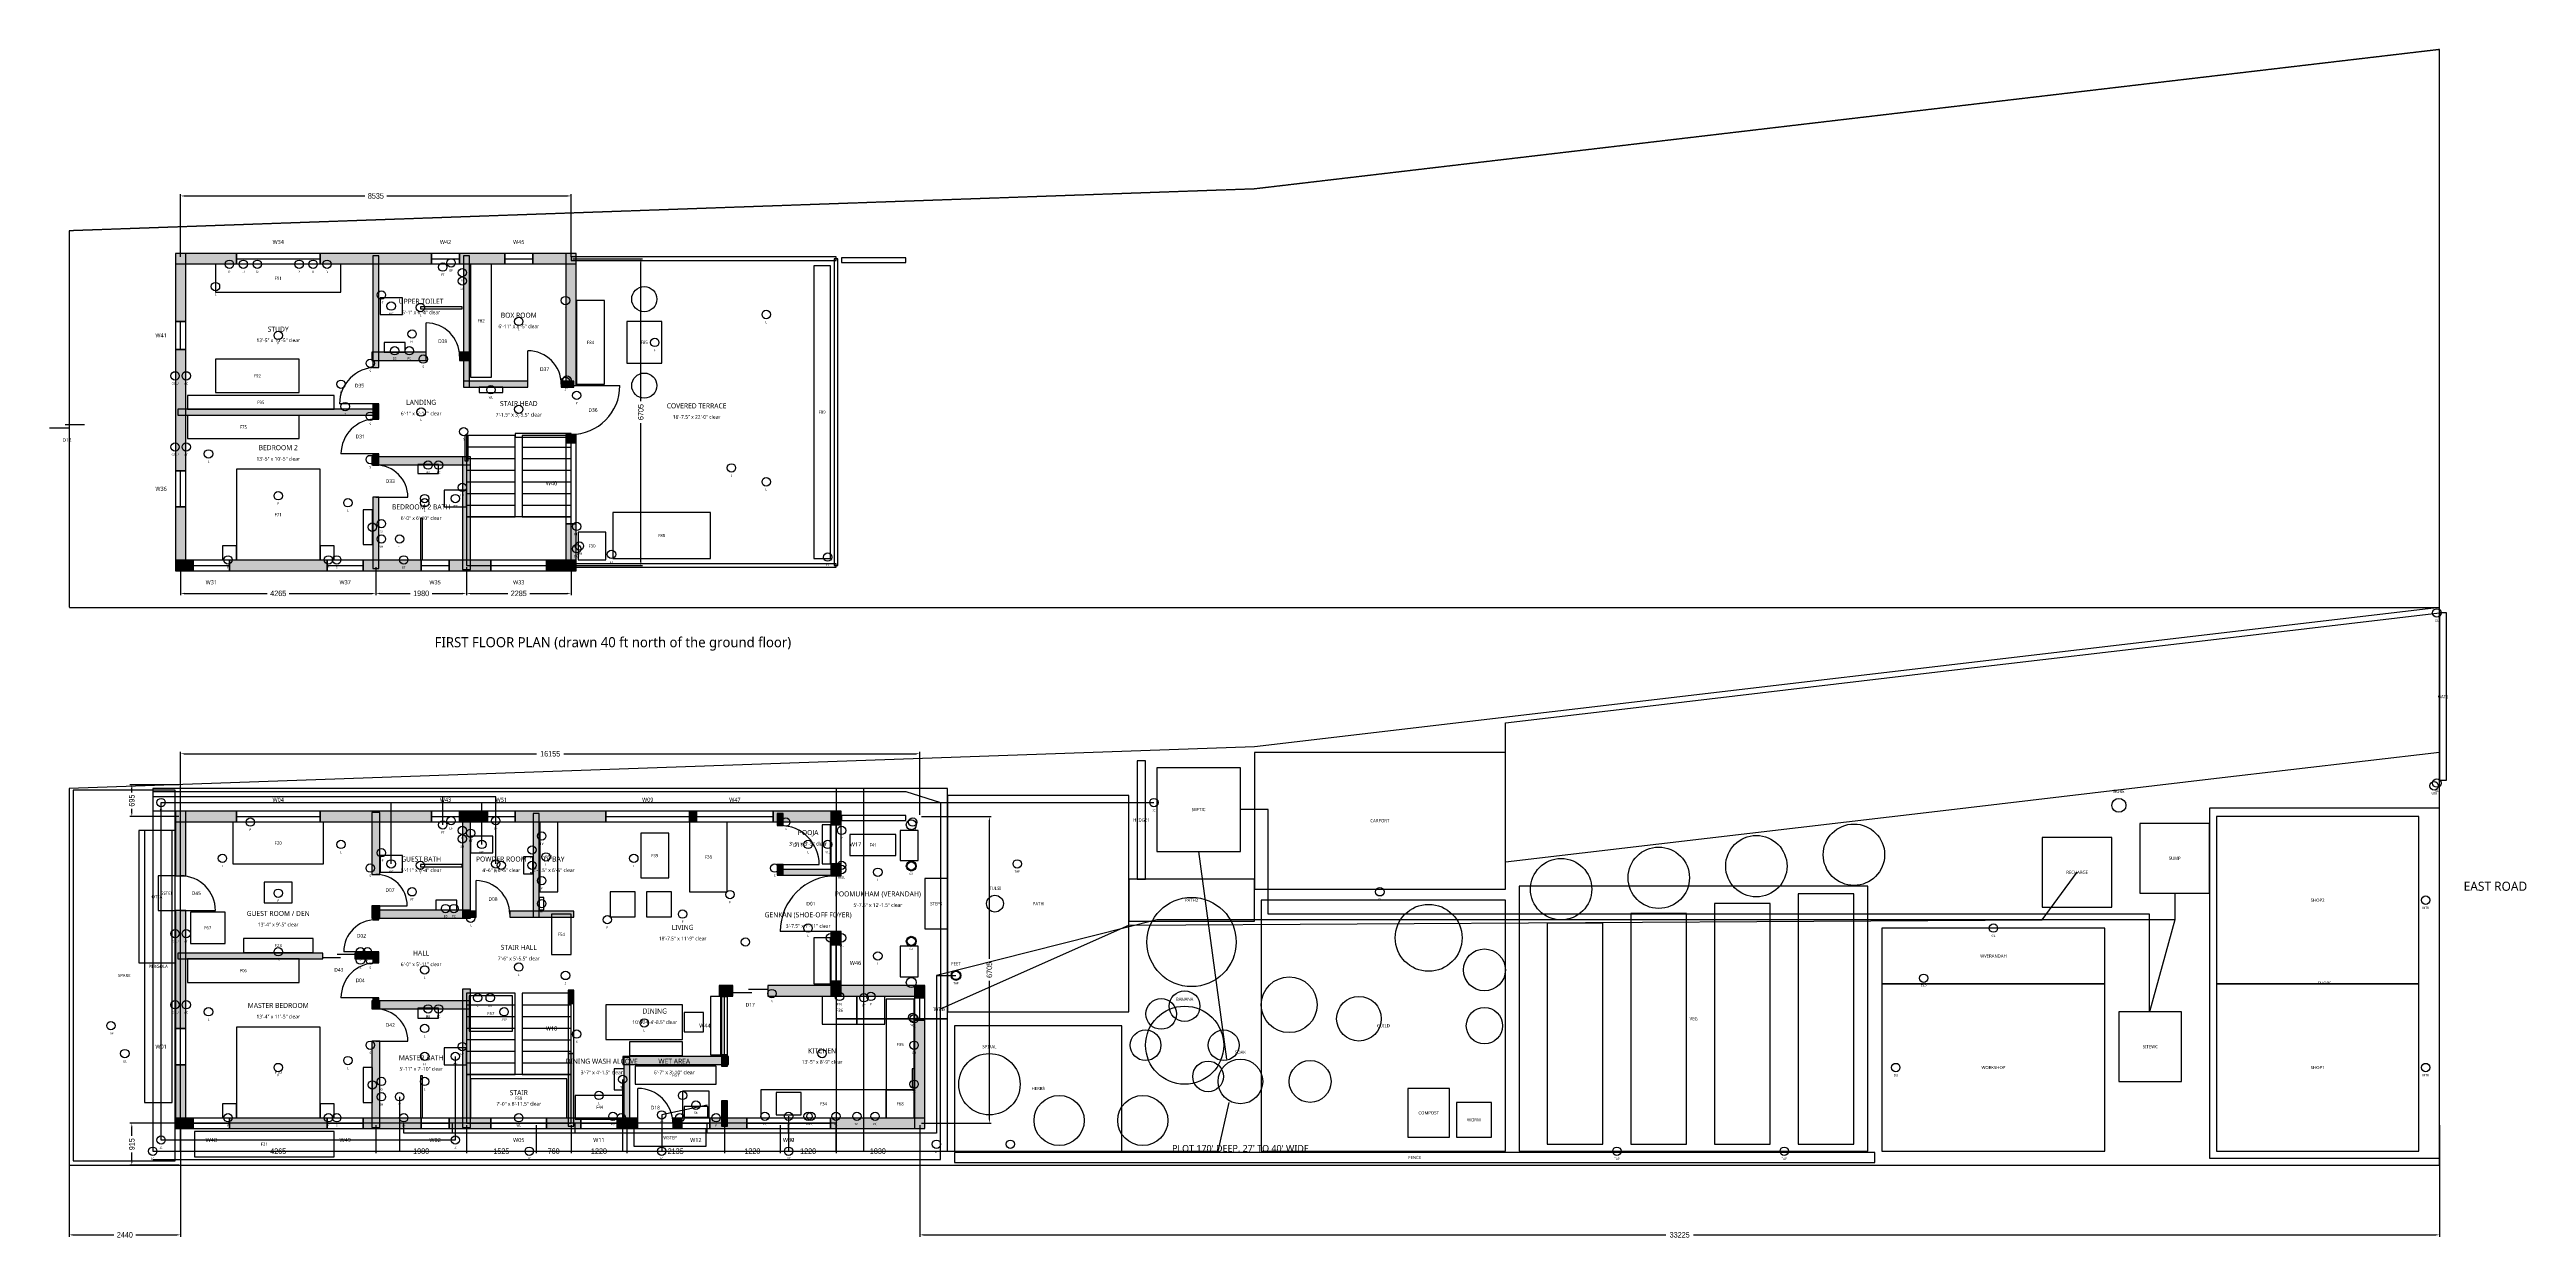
# Model space of a CAD drawing. Header units: millimetres. Extents: x 1402 to 55543, y -1603 to 24384.
import ezdxf
from ezdxf.enums import TextEntityAlignment as Align

# ---------------------------------------------------------------- set-up
doc = ezdxf.new("R2010")
doc.units = ezdxf.units.MM
doc.linetypes.add('DASHED', pattern=[1.524, 1.27, -0.254])
for name, color, linetype in [('A-ANNO-DIMS', 1, 'Continuous'), ('A-ANNO-TEXT', 7, 'Continuous'), ('A-AREA-IDEN', 2, 'Continuous'), ('A-COLS', 32, 'Continuous'), ('A-DOOR', 3, 'Continuous'), ('A-FLOR-FIXT', 150, 'Continuous'), ('A-FURN', 140, 'Continuous'), ('A-GLAZ', 4, 'Continuous'), ('A-JALI', 30, 'Continuous'), ('A-ROOF-OTLN', 9, 'DASHED'), ('A-SITE', 8, 'Continuous'), ('A-WALL-EXT', 7, 'Continuous'), ('A-WALL-INT', 8, 'Continuous'), ('A-WALL-PATT', 8, 'Continuous'), ('A-WALL-WET', 5, 'Continuous'), ('C-PROP', 1, 'Continuous'), ('C-PROP-SETB', 8, 'DASHED'), ('E-LITE', 2, 'Continuous'), ('E-POWR', 1, 'Continuous'), ('L-PLNT', 94, 'Continuous'), ('P-DOMW', 5, 'Continuous'), ('P-FIXT', 4, 'Continuous'), ('P-SANR', 34, 'Continuous'), ('P-SANR-GREY', 94, 'Continuous'), ('P-STRM', 140, 'Continuous')]:
    doc.layers.add(name, color=color, linetype=linetype)
doc.styles.add('OpenSans', font='OpenSans-Regular.ttf')
doc.styles.add('OpenSansCondensed-Light', font='OpenSansCondensed-Light.ttf')
doc.dimstyles.get("Standard").update_dxf_attribs({"dimtxt": 2.5, "dimasz": 2.5, "dimexe": 1.25, "dimexo": 0.625, "dimtad": 1, "dimcen": 2.5, "dimazin": 3, "dimtfac": 1, "dimtmove": 0, "dimatfit": 3})

# ---------------------------------------------------------------- blocks, each defined once
blk = doc.blocks.new('_CLOSEDFILLED')
at = {"color": 0, "linetype": 'BYBLOCK'}
blk.add_solid([(-1, 0.16), (0, 0), (-1, -0.16)], dxfattribs=at)
blk = doc.blocks.new('*D1')
for p, q in [((4267.2, 7660), (4267.2, 9031.6)), ((4347.2, 8991.6), (12044.4, 8991.6)), ((12644.4, 8991.6), (20341.6, 8991.6)), ((20421.6, 7660), (20421.6, 9031.6))]:
    blk.add_line(p, q)
at = {"layer": 'Defpoints'}
for p in [(4267.2, 8991.6), (4267.2, 7620), (20421.6, 7620)]:
    blk.add_point(p, dxfattribs=at)
at = {"layer": 'A-ANNO-DIMS', "xscale": 80, "yscale": 80, "rotation": 180}
blk.add_blockref('_CLOSEDFILLED', (4267.2, 8991.6), dxfattribs=at)
at = {"layer": 'A-ANNO-DIMS', "xscale": 80, "yscale": 80}
blk.add_blockref('_CLOSEDFILLED', (20421.6, 8991.6), dxfattribs=at)
at = {"layer": 'A-ANNO-DIMS', "insert": (12344.4, 8991.6), "char_height": 120, "attachment_point": 5, "style": 'OpenSansCondensed-Light'}
blk.add_mtext('16155', dxfattribs=at)
blk = doc.blocks.new('*D2')
for p, q in [((20461.6, 7620), (21985.6, 7620)), ((21945.6, 4507.2), (21945.6, 7540)), ((21945.6, 994.4), (21945.6, 4027.2)), ((20461.6, 914.4), (21985.6, 914.4))]:
    blk.add_line(p, q)
at = {"layer": 'Defpoints'}
for p in [(20421.6, 7620), (20421.6, 914.4), (21945.6, 914.4)]:
    blk.add_point(p, dxfattribs=at)
at = {"layer": 'A-ANNO-DIMS', "xscale": 80, "yscale": 80}
for p, rotation in [((21945.6, 7620), 90), ((21945.6, 914.4), 270)]:
    blk.add_blockref('_CLOSEDFILLED', p, dxfattribs=dict(at, rotation=rotation))
at = {"layer": 'A-ANNO-DIMS', "insert": (21945.6, 4267.2), "char_height": 120, "attachment_point": 5, "rotation": 90, "style": 'OpenSansCondensed-Light'}
blk.add_mtext('6705', dxfattribs=at)
blk = doc.blocks.new('*D3')
for p, q in [((4267.2, 874.4), (4267.2, 264.8)), ((8534.4, 874.4), (8534.4, 264.8)), ((4347.2, 304.8), (6160.8, 304.8)), ((6640.8, 304.8), (8454.4, 304.8))]:
    blk.add_line(p, q)
at = {"layer": 'Defpoints'}
for p in [(4267.2, 914.4), (8534.4, 914.4), (4267.2, 304.8)]:
    blk.add_point(p, dxfattribs=at)
at = {"layer": 'A-ANNO-DIMS', "xscale": 80, "yscale": 80, "rotation": 180}
blk.add_blockref('_CLOSEDFILLED', (4267.2, 304.8), dxfattribs=at)
at = {"layer": 'A-ANNO-DIMS', "xscale": 80, "yscale": 80}
blk.add_blockref('_CLOSEDFILLED', (8534.4, 304.8), dxfattribs=at)
at = {"layer": 'A-ANNO-DIMS', "insert": (6400.8, 304.8), "char_height": 120, "attachment_point": 5, "style": 'OpenSansCondensed-Light'}
blk.add_mtext('4265', dxfattribs=at)
blk = doc.blocks.new('*D4')
for p, q in [((8534.4, 874.4), (8534.4, 264.8)), ((10515.6, 874.4), (10515.6, 264.8)), ((8614.4, 304.8), (9285, 304.8)), ((9765, 304.8), (10435.6, 304.8))]:
    blk.add_line(p, q)
at = {"layer": 'Defpoints'}
for p in [(8534.4, 914.4), (10515.6, 914.4), (8534.4, 304.8)]:
    blk.add_point(p, dxfattribs=at)
at = {"layer": 'A-ANNO-DIMS', "xscale": 80, "yscale": 80, "rotation": 180}
blk.add_blockref('_CLOSEDFILLED', (8534.4, 304.8), dxfattribs=at)
at = {"layer": 'A-ANNO-DIMS', "xscale": 80, "yscale": 80}
blk.add_blockref('_CLOSEDFILLED', (10515.6, 304.8), dxfattribs=at)
at = {"layer": 'A-ANNO-DIMS', "insert": (9525, 304.8), "char_height": 120, "attachment_point": 5, "style": 'OpenSansCondensed-Light'}
blk.add_mtext('1980', dxfattribs=at)
blk = doc.blocks.new('*D5')
for p, q in [((10515.6, 874.4), (10515.6, 264.8)), ((12039.6, 874.4), (12039.6, 264.8)), ((10595.6, 304.8), (11037.6, 304.8)), ((11517.6, 304.8), (11959.6, 304.8))]:
    blk.add_line(p, q)
at = {"layer": 'Defpoints'}
for p in [(10515.6, 914.4), (12039.6, 914.4), (10515.6, 304.8)]:
    blk.add_point(p, dxfattribs=at)
at = {"layer": 'A-ANNO-DIMS', "xscale": 80, "yscale": 80, "rotation": 180}
blk.add_blockref('_CLOSEDFILLED', (10515.6, 304.8), dxfattribs=at)
at = {"layer": 'A-ANNO-DIMS', "xscale": 80, "yscale": 80}
blk.add_blockref('_CLOSEDFILLED', (12039.6, 304.8), dxfattribs=at)
at = {"layer": 'A-ANNO-DIMS', "insert": (11277.6, 304.8), "char_height": 120, "attachment_point": 5, "style": 'OpenSansCondensed-Light'}
blk.add_mtext('1525', dxfattribs=at)
blk = doc.blocks.new('*D6')
for p, q in [((12039.6, 874.4), (12039.6, 264.8)), ((12801.6, 874.4), (12801.6, 264.8)), ((12119.6, 304.8), (12240.6, 304.8)), ((12600.6, 304.8), (12721.6, 304.8))]:
    blk.add_line(p, q)
at = {"layer": 'Defpoints'}
for p in [(12039.6, 914.4), (12801.6, 914.4), (12039.6, 304.8)]:
    blk.add_point(p, dxfattribs=at)
at = {"layer": 'A-ANNO-DIMS', "xscale": 80, "yscale": 80, "rotation": 180}
blk.add_blockref('_CLOSEDFILLED', (12039.6, 304.8), dxfattribs=at)
at = {"layer": 'A-ANNO-DIMS', "xscale": 80, "yscale": 80}
blk.add_blockref('_CLOSEDFILLED', (12801.6, 304.8), dxfattribs=at)
at = {"layer": 'A-ANNO-DIMS', "insert": (12420.6, 304.8), "char_height": 120, "attachment_point": 5, "style": 'OpenSansCondensed-Light'}
blk.add_mtext('760', dxfattribs=at)
blk = doc.blocks.new('*D7')
for p, q in [((12801.6, 874.4), (12801.6, 264.8)), ((14020.8, 874.4), (14020.8, 264.8)), ((12881.6, 304.8), (13171.2, 304.8)), ((13651.2, 304.8), (13940.8, 304.8))]:
    blk.add_line(p, q)
at = {"layer": 'Defpoints'}
for p in [(12801.6, 914.4), (14020.8, 914.4), (12801.6, 304.8)]:
    blk.add_point(p, dxfattribs=at)
at = {"layer": 'A-ANNO-DIMS', "xscale": 80, "yscale": 80, "rotation": 180}
blk.add_blockref('_CLOSEDFILLED', (12801.6, 304.8), dxfattribs=at)
at = {"layer": 'A-ANNO-DIMS', "xscale": 80, "yscale": 80}
blk.add_blockref('_CLOSEDFILLED', (14020.8, 304.8), dxfattribs=at)
at = {"layer": 'A-ANNO-DIMS', "insert": (13411.2, 304.8), "char_height": 120, "attachment_point": 5, "style": 'OpenSansCondensed-Light'}
blk.add_mtext('1220', dxfattribs=at)
blk = doc.blocks.new('*D8')
for p, q in [((14020.8, 874.4), (14020.8, 264.8)), ((16154.4, 874.4), (16154.4, 264.8)), ((14100.8, 304.8), (14847.6, 304.8)), ((15327.6, 304.8), (16074.4, 304.8))]:
    blk.add_line(p, q)
at = {"layer": 'Defpoints'}
for p in [(14020.8, 914.4), (16154.4, 914.4), (14020.8, 304.8)]:
    blk.add_point(p, dxfattribs=at)
at = {"layer": 'A-ANNO-DIMS', "xscale": 80, "yscale": 80, "rotation": 180}
blk.add_blockref('_CLOSEDFILLED', (14020.8, 304.8), dxfattribs=at)
at = {"layer": 'A-ANNO-DIMS', "xscale": 80, "yscale": 80}
blk.add_blockref('_CLOSEDFILLED', (16154.4, 304.8), dxfattribs=at)
at = {"layer": 'A-ANNO-DIMS', "insert": (15087.6, 304.8), "char_height": 120, "attachment_point": 5, "style": 'OpenSansCondensed-Light'}
blk.add_mtext('2135', dxfattribs=at)
blk = doc.blocks.new('*D9')
for p, q in [((16154.4, 874.4), (16154.4, 264.8)), ((17373.6, 874.4), (17373.6, 264.8)), ((16234.4, 304.8), (16524, 304.8)), ((17004, 304.8), (17293.6, 304.8))]:
    blk.add_line(p, q)
at = {"layer": 'Defpoints'}
for p in [(16154.4, 914.4), (17373.6, 914.4), (16154.4, 304.8)]:
    blk.add_point(p, dxfattribs=at)
at = {"layer": 'A-ANNO-DIMS', "xscale": 80, "yscale": 80, "rotation": 180}
blk.add_blockref('_CLOSEDFILLED', (16154.4, 304.8), dxfattribs=at)
at = {"layer": 'A-ANNO-DIMS', "xscale": 80, "yscale": 80}
blk.add_blockref('_CLOSEDFILLED', (17373.6, 304.8), dxfattribs=at)
at = {"layer": 'A-ANNO-DIMS', "insert": (16764, 304.8), "char_height": 120, "attachment_point": 5, "style": 'OpenSansCondensed-Light'}
blk.add_mtext('1220', dxfattribs=at)
blk = doc.blocks.new('*D10')
for p, q in [((17373.6, 874.4), (17373.6, 264.8)), ((18592.8, 874.4), (18592.8, 264.8)), ((17453.6, 304.8), (17743.2, 304.8)), ((18223.2, 304.8), (18512.8, 304.8))]:
    blk.add_line(p, q)
at = {"layer": 'Defpoints'}
for p in [(17373.6, 914.4), (18592.8, 914.4), (17373.6, 304.8)]:
    blk.add_point(p, dxfattribs=at)
at = {"layer": 'A-ANNO-DIMS', "xscale": 80, "yscale": 80, "rotation": 180}
blk.add_blockref('_CLOSEDFILLED', (17373.6, 304.8), dxfattribs=at)
at = {"layer": 'A-ANNO-DIMS', "xscale": 80, "yscale": 80}
blk.add_blockref('_CLOSEDFILLED', (18592.8, 304.8), dxfattribs=at)
at = {"layer": 'A-ANNO-DIMS', "insert": (17983.2, 304.8), "char_height": 120, "attachment_point": 5, "style": 'OpenSansCondensed-Light'}
blk.add_mtext('1220', dxfattribs=at)
blk = doc.blocks.new('*D11')
for p, q in [((18592.8, 874.4), (18592.8, 264.8)), ((20421.6, 874.4), (20421.6, 264.8)), ((18672.8, 304.8), (19267.2, 304.8)), ((19747.2, 304.8), (20341.6, 304.8))]:
    blk.add_line(p, q)
at = {"layer": 'Defpoints'}
for p in [(18592.8, 914.4), (20421.6, 914.4), (18592.8, 304.8)]:
    blk.add_point(p, dxfattribs=at)
at = {"layer": 'A-ANNO-DIMS', "xscale": 80, "yscale": 80, "rotation": 180}
blk.add_blockref('_CLOSEDFILLED', (18592.8, 304.8), dxfattribs=at)
at = {"layer": 'A-ANNO-DIMS', "xscale": 80, "yscale": 80}
blk.add_blockref('_CLOSEDFILLED', (20421.6, 304.8), dxfattribs=at)
at = {"layer": 'A-ANNO-DIMS', "insert": (19507.2, 304.8), "char_height": 120, "attachment_point": 5, "style": 'OpenSansCondensed-Light'}
blk.add_mtext('1830', dxfattribs=at)
blk = doc.blocks.new('*D12')
for p, q in [((4227.2, 914.4), (3160.4, 914.4)), ((3200.4, 637.2), (3200.4, 834.4)), ((4227.2, 0), (3160.4, 0)), ((3200.4, 80), (3200.4, 277.2))]:
    blk.add_line(p, q)
at = {"layer": 'Defpoints'}
for p in [(4267.2, 914.4), (3200.4, 0), (4267.2, 0)]:
    blk.add_point(p, dxfattribs=at)
at = {"layer": 'A-ANNO-DIMS', "xscale": 80, "yscale": 80}
for p, rotation in [((3200.4, 914.4), 90), ((3200.4, 0), 270)]:
    blk.add_blockref('_CLOSEDFILLED', p, dxfattribs=dict(at, rotation=rotation))
at = {"layer": 'A-ANNO-DIMS', "insert": (3200.4, 457.2), "char_height": 120, "attachment_point": 5, "rotation": 90, "style": 'OpenSansCondensed-Light'}
blk.add_mtext('915', dxfattribs=at)
blk = doc.blocks.new('*D13')
for p, q in [((4227, 8316), (3160, 8316)), ((3200, 8148), (3200, 8236)), ((4227, 7620), (3160, 7620)), ((3200, 7700), (3200, 7788))]:
    blk.add_line(p, q)
at = {"layer": 'Defpoints'}
for p in [(4267, 8316), (3200, 7620), (4267, 7620)]:
    blk.add_point(p, dxfattribs=at)
at = {"layer": 'A-ANNO-DIMS', "xscale": 80, "yscale": 80}
for p, rotation in [((3200, 8316), 90), ((3200, 7620), 270)]:
    blk.add_blockref('_CLOSEDFILLED', p, dxfattribs=dict(at, rotation=rotation))
at = {"layer": 'A-ANNO-DIMS', "insert": (3200, 7968), "char_height": 120, "attachment_point": 5, "rotation": 90, "style": 'OpenSansCondensed-Light'}
blk.add_mtext('695', dxfattribs=at)
blk = doc.blocks.new('*D14')
for p, q in [((1828.8, 874.4), (1828.8, -1564)), ((4267.2, 874.4), (4267.2, -1564)), ((1908.8, -1524), (2808, -1524)), ((3288, -1524), (4187.2, -1524))]:
    blk.add_line(p, q)
at = {"layer": 'Defpoints'}
for p in [(1828.8, 914.4), (4267.2, 914.4), (1828.8, -1524)]:
    blk.add_point(p, dxfattribs=at)
at = {"layer": 'A-ANNO-DIMS', "xscale": 80, "yscale": 80, "rotation": 180}
blk.add_blockref('_CLOSEDFILLED', (1828.8, -1524), dxfattribs=at)
at = {"layer": 'A-ANNO-DIMS', "xscale": 80, "yscale": 80}
blk.add_blockref('_CLOSEDFILLED', (4267.2, -1524), dxfattribs=at)
at = {"layer": 'A-ANNO-DIMS', "insert": (3048, -1524), "char_height": 120, "attachment_point": 5, "style": 'OpenSansCondensed-Light'}
blk.add_mtext('2440', dxfattribs=at)
blk = doc.blocks.new('*D15')
for p, q in [((20421.6, 874.4), (20421.6, -1564)), ((53644.8, 874.4), (53644.8, -1564)), ((20501.6, -1524), (36733.2, -1524)), ((37333.2, -1524), (53564.8, -1524))]:
    blk.add_line(p, q)
at = {"layer": 'Defpoints'}
for p in [(20421.6, 914.4), (53644.8, 914.4), (20421.6, -1524)]:
    blk.add_point(p, dxfattribs=at)
at = {"layer": 'A-ANNO-DIMS', "xscale": 80, "yscale": 80, "rotation": 180}
blk.add_blockref('_CLOSEDFILLED', (20421.6, -1524), dxfattribs=at)
at = {"layer": 'A-ANNO-DIMS', "xscale": 80, "yscale": 80}
blk.add_blockref('_CLOSEDFILLED', (53644.8, -1524), dxfattribs=at)
at = {"layer": 'A-ANNO-DIMS', "insert": (37033.2, -1524), "char_height": 120, "attachment_point": 5, "style": 'OpenSansCondensed-Light'}
blk.add_mtext('33225', dxfattribs=at)
blk = doc.blocks.new('*D16')
for p, q in [((4267.2, 19852), (4267.2, 21223.6)), ((4347.2, 21183.6), (8294.4, 21183.6)), ((8774.4, 21183.6), (12721.6, 21183.6)), ((12801.6, 19852), (12801.6, 21223.6))]:
    blk.add_line(p, q)
at = {"layer": 'Defpoints'}
for p in [(4267.2, 21183.6), (4267.2, 19812), (12801.6, 19812)]:
    blk.add_point(p, dxfattribs=at)
at = {"layer": 'A-ANNO-DIMS', "xscale": 80, "yscale": 80, "rotation": 180}
blk.add_blockref('_CLOSEDFILLED', (4267.2, 21183.6), dxfattribs=at)
at = {"layer": 'A-ANNO-DIMS', "xscale": 80, "yscale": 80}
blk.add_blockref('_CLOSEDFILLED', (12801.6, 21183.6), dxfattribs=at)
at = {"layer": 'A-ANNO-DIMS', "insert": (8534.4, 21183.6), "char_height": 120, "attachment_point": 5, "style": 'OpenSansCondensed-Light'}
blk.add_mtext('8535', dxfattribs=at)
blk = doc.blocks.new('*D17')
for p, q in [((12841.6, 19812), (14365.6, 19812)), ((14325.6, 16699.2), (14325.6, 19732)), ((14325.6, 13186.4), (14325.6, 16219.2)), ((12841.6, 13106.4), (14365.6, 13106.4))]:
    blk.add_line(p, q)
at = {"layer": 'Defpoints'}
for p in [(12801.6, 19812), (12801.6, 13106.4), (14325.6, 13106.4)]:
    blk.add_point(p, dxfattribs=at)
at = {"layer": 'A-ANNO-DIMS', "xscale": 80, "yscale": 80}
for p, rotation in [((14325.6, 19812), 90), ((14325.6, 13106.4), 270)]:
    blk.add_blockref('_CLOSEDFILLED', p, dxfattribs=dict(at, rotation=rotation))
at = {"layer": 'A-ANNO-DIMS', "insert": (14325.6, 16459.2), "char_height": 120, "attachment_point": 5, "rotation": 90, "style": 'OpenSansCondensed-Light'}
blk.add_mtext('6705', dxfattribs=at)
blk = doc.blocks.new('*D18')
for p, q in [((4267.2, 13066.4), (4267.2, 12456.8)), ((8534.4, 13066.4), (8534.4, 12456.8)), ((4347.2, 12496.8), (6160.8, 12496.8)), ((6640.8, 12496.8), (8454.4, 12496.8))]:
    blk.add_line(p, q)
at = {"layer": 'Defpoints'}
for p in [(4267.2, 13106.4), (8534.4, 13106.4), (4267.2, 12496.8)]:
    blk.add_point(p, dxfattribs=at)
at = {"layer": 'A-ANNO-DIMS', "xscale": 80, "yscale": 80, "rotation": 180}
blk.add_blockref('_CLOSEDFILLED', (4267.2, 12496.8), dxfattribs=at)
at = {"layer": 'A-ANNO-DIMS', "xscale": 80, "yscale": 80}
blk.add_blockref('_CLOSEDFILLED', (8534.4, 12496.8), dxfattribs=at)
at = {"layer": 'A-ANNO-DIMS', "insert": (6400.8, 12496.8), "char_height": 120, "attachment_point": 5, "style": 'OpenSansCondensed-Light'}
blk.add_mtext('4265', dxfattribs=at)
blk = doc.blocks.new('*D19')
for p, q in [((8534.4, 13066.4), (8534.4, 12456.8)), ((10515.6, 13066.4), (10515.6, 12456.8)), ((8614.4, 12496.8), (9285, 12496.8)), ((9765, 12496.8), (10435.6, 12496.8))]:
    blk.add_line(p, q)
at = {"layer": 'Defpoints'}
for p in [(8534.4, 13106.4), (10515.6, 13106.4), (8534.4, 12496.8)]:
    blk.add_point(p, dxfattribs=at)
at = {"layer": 'A-ANNO-DIMS', "xscale": 80, "yscale": 80, "rotation": 180}
blk.add_blockref('_CLOSEDFILLED', (8534.4, 12496.8), dxfattribs=at)
at = {"layer": 'A-ANNO-DIMS', "xscale": 80, "yscale": 80}
blk.add_blockref('_CLOSEDFILLED', (10515.6, 12496.8), dxfattribs=at)
at = {"layer": 'A-ANNO-DIMS', "insert": (9525, 12496.8), "char_height": 120, "attachment_point": 5, "style": 'OpenSansCondensed-Light'}
blk.add_mtext('1980', dxfattribs=at)
blk = doc.blocks.new('*D20')
for p, q in [((10515.6, 13066.4), (10515.6, 12456.8)), ((12801.6, 13066.4), (12801.6, 12456.8)), ((10595.6, 12496.8), (11418.6, 12496.8)), ((11898.6, 12496.8), (12721.6, 12496.8))]:
    blk.add_line(p, q)
at = {"layer": 'Defpoints'}
for p in [(10515.6, 13106.4), (12801.6, 13106.4), (10515.6, 12496.8)]:
    blk.add_point(p, dxfattribs=at)
at = {"layer": 'A-ANNO-DIMS', "xscale": 80, "yscale": 80, "rotation": 180}
blk.add_blockref('_CLOSEDFILLED', (10515.6, 12496.8), dxfattribs=at)
at = {"layer": 'A-ANNO-DIMS', "xscale": 80, "yscale": 80}
blk.add_blockref('_CLOSEDFILLED', (12801.6, 12496.8), dxfattribs=at)
at = {"layer": 'A-ANNO-DIMS', "insert": (11658.6, 12496.8), "char_height": 120, "attachment_point": 5, "style": 'OpenSansCondensed-Light'}
blk.add_mtext('2285', dxfattribs=at)

msp = doc.modelspace()

# ---------------------------------------------------------------- hatches: boundary and pattern name
at = {"layer": 'A-WALL-PATT'}
for color, points in [(250, [(4152.9, 19697.7), (5486.4, 19697.7), (5486.4, 19926.3), (4152.9, 19926.3)]), (250, [(4152.9, 18440.4), (4381.5, 18440.4), (4381.5, 19926.3), (4152.9, 19926.3)]), (250, [(7315.2, 19697.7), (9753.6, 19697.7), (9753.6, 19926.3), (7315.2, 19926.3)]), (8, [(8470.392, 17434.56), (8598.408, 17434.56), (8598.408, 19876.008), (8470.392, 19876.008)]), (250, [(10363.2, 19697.7), (11353.8, 19697.7), (11353.8, 19926.3), (10363.2, 19926.3)]), (8, [(10451.592, 17004.792), (10579.608, 17004.792), (10579.608, 19876.008), (10451.592, 19876.008)]), (250, [(11963.4, 19697.7), (12915.9, 19697.7), (12915.9, 19926.3), (11963.4, 19926.3)]), (250, [(12687.3, 17038.32), (12915.9, 17038.32), (12915.9, 19926.3), (12687.3, 19926.3)]), (250, [(4152.9, 15179.04), (4381.5, 15179.04), (4381.5, 17830.8), (4152.9, 17830.8)]), (5, [(8446.008, 17590.008), (9631.68, 17590.008), (9631.68, 17766.792), (8446.008, 17766.792)]), (5, [(10363.2, 17590.008), (10603.992, 17590.008), (10603.992, 17766.792), (10363.2, 17766.792)]), (8, [(10451.592, 17004.792), (11856.72, 17004.792), (11856.72, 17132.808), (10451.592, 17132.808)]), (8, [(12588.24, 17004.792), (12865.608, 17004.792), (12865.608, 17132.808), (12588.24, 17132.808)]), (8, [(4203.192, 16395.192), (8598.408, 16395.192), (8598.408, 16523.208), (4203.192, 16523.208)]), (8, [(8470.392, 16306.8), (8598.408, 16306.8), (8598.408, 16642.08), (8470.392, 16642.08)]), (250, [(12687.3, 15788.64), (12915.9, 15788.64), (12915.9, 15971.52), (12687.3, 15971.52)]), (5, [(8446.008, 15304.008), (10603.992, 15304.008), (10603.992, 15480.792), (8446.008, 15480.792)]), (8, [(8470.392, 15300.96), (8598.408, 15300.96), (8598.408, 15544.8), (8470.392, 15544.8)]), (5, [(10427.208, 13018.008), (10603.992, 13018.008), (10603.992, 15480.792), (10427.208, 15480.792)]), (250, [(4152.9, 12992.1), (4381.5, 12992.1), (4381.5, 14386.56), (4152.9, 14386.56)]), (8, [(8470.392, 13042.392), (8598.408, 13042.392), (8598.408, 14599.92), (8470.392, 14599.92)]), (250, [(12687.3, 12992.1), (12915.9, 12992.1), (12915.9, 14020.8), (12687.3, 14020.8)]), (250, [(4152.9, 12992.1), (4541.52, 12992.1), (4541.52, 13220.7), (4152.9, 13220.7)]), (250, [(5334, 12992.1), (7467.6, 12992.1), (7467.6, 13220.7), (5334, 13220.7)]), (250, [(8260.08, 12992.1), (9525, 12992.1), (9525, 13220.7), (8260.08, 13220.7)]), (250, [(10134.6, 12992.1), (11049, 12992.1), (11049, 13220.7), (10134.6, 13220.7)]), (250, [(12268.2, 12992.1), (12915.9, 12992.1), (12915.9, 13220.7), (12268.2, 13220.7)]), (250, [(4152.9, 6324.6), (4381.5, 6324.6), (4381.5, 7734.3), (4152.9, 7734.3)]), (250, [(4152.9, 7505.7), (5486.4, 7505.7), (5486.4, 7734.3), (4152.9, 7734.3)]), (250, [(7315.2, 7505.7), (9753.6, 7505.7), (9753.6, 7734.3), (7315.2, 7734.3)]), (5, [(8446.008, 6355.08), (8622.792, 6355.08), (8622.792, 7708.392), (8446.008, 7708.392)]), (250, [(10363.2, 7505.7), (10972.8, 7505.7), (10972.8, 7734.3), (10363.2, 7734.3)]), (5, [(10427.208, 5398.008), (10603.992, 5398.008), (10603.992, 7708.392), (10427.208, 7708.392)]), (250, [(11582.4, 7505.7), (13563.6, 7505.7), (13563.6, 7734.3), (11582.4, 7734.3)]), (8, [(11975.592, 5422.392), (12103.608, 5422.392), (12103.608, 7684.008), (11975.592, 7684.008)]), (250, [(15392.4, 7505.7), (15544.8, 7505.7), (15544.8, 7734.3), (15392.4, 7734.3)]), (250, [(17221.2, 7505.7), (18707.1, 7505.7), (18707.1, 7734.3), (17221.2, 7734.3)]), (8, [(17309.592, 7421.88), (17437.608, 7421.88), (17437.608, 7684.008), (17309.592, 7684.008)]), (250, [(18478.5, 7437.12), (18707.1, 7437.12), (18707.1, 7734.3), (18478.5, 7734.3)]), (8, [(17309.592, 6336.792), (17437.608, 6336.792), (17437.608, 6568.44), (17309.592, 6568.44)]), (250, [(18478.5, 6324.6), (18707.1, 6324.6), (18707.1, 6583.68), (18478.5, 6583.68)]), (8, [(17309.592, 6336.792), (18656.808, 6336.792), (18656.808, 6464.808), (17309.592, 6464.808)]), (250, [(4152.9, 2987.04), (4381.5, 2987.04), (4381.5, 5562.6), (4152.9, 5562.6)]), (5, [(8446.008, 5398.008), (8622.792, 5398.008), (8622.792, 5669.28), (8446.008, 5669.28)]), (5, [(8446.008, 5398.008), (10603.992, 5398.008), (10603.992, 5574.792), (8446.008, 5574.792)]), (8, [(8470.392, 5364.48), (8598.408, 5364.48), (8598.408, 5550.408), (8470.392, 5550.408)]), (8, [(10451.592, 5422.392), (10728.96, 5422.392), (10728.96, 5550.408), (10451.592, 5550.408)]), (8, [(11460.48, 5422.392), (12865.608, 5422.392), (12865.608, 5550.408), (11460.48, 5550.408)]), (250, [(18478.5, 4815.84), (18707.1, 4815.84), (18707.1, 5105.4), (18478.5, 5105.4)]), (8, [(4203.192, 4507.992), (7376.16, 4507.992), (7376.16, 4636.008), (4203.192, 4636.008)]), (8, [(8077.2, 4507.992), (8598.408, 4507.992), (8598.408, 4636.008), (8077.2, 4636.008)]), (8, [(8470.392, 4419.6), (8598.408, 4419.6), (8598.408, 4663.44), (8470.392, 4663.44)]), (5, [(10427.208, 826.008), (10603.992, 826.008), (10603.992, 3846.576), (10427.208, 3846.576)]), (8, [(12737.592, 3535.68), (12865.608, 3535.68), (12865.608, 3822.192), (12737.592, 3822.192)]), (250, [(16040.1, 3695.7), (16337.28, 3695.7), (16337.28, 3924.3), (16040.1, 3924.3)]), (8, [(16090.392, 3688.08), (16218.408, 3688.08), (16218.408, 3874.008), (16090.392, 3874.008)]), (250, [(17099.28, 3695.7), (20535.9, 3695.7), (20535.9, 3924.3), (17099.28, 3924.3)]), (250, [(18478.5, 3695.7), (18707.1, 3695.7), (18707.1, 4023.36), (18478.5, 4023.36)]), (250, [(20307.3, 3657.6), (20535.9, 3657.6), (20535.9, 3924.3), (20307.3, 3924.3)]), (5, [(8446.008, 3413.76), (8622.792, 3413.76), (8622.792, 3593.592), (8446.008, 3593.592)]), (5, [(8446.008, 3416.808), (10603.992, 3416.808), (10603.992, 3593.592), (8446.008, 3593.592)]), (8, [(8470.392, 3441.192), (8598.408, 3441.192), (8598.408, 3657.6), (8470.392, 3657.6)]), (5, [(8446.008, 826.008), (8622.792, 826.008), (8622.792, 2712.72), (8446.008, 2712.72)]), (250, [(20307.3, 800.1), (20535.9, 800.1), (20535.9, 3169.92), (20307.3, 3169.92)]), (250, [(4152.9, 800.1), (4381.5, 800.1), (4381.5, 2194.56), (4152.9, 2194.56)]), (8, [(12737.592, 850.392), (12865.608, 850.392), (12865.608, 2438.4), (12737.592, 2438.4)]), (5, [(13932.408, 2197.608), (16242.792, 2197.608), (16242.792, 2374.392), (13932.408, 2374.392)]), (8, [(13956.792, 850.392), (14084.808, 850.392), (14084.808, 2350.008), (13956.792, 2350.008)]), (8, [(16090.392, 2164.08), (16218.408, 2164.08), (16218.408, 2407.92), (16090.392, 2407.92)]), (8, [(16090.392, 850.392), (16218.408, 850.392), (16218.408, 1402.08), (16090.392, 1402.08)]), (250, [(4152.9, 800.1), (4541.52, 800.1), (4541.52, 1028.7), (4152.9, 1028.7)]), (250, [(5334, 800.1), (7467.6, 800.1), (7467.6, 1028.7), (5334, 1028.7)]), (250, [(8260.08, 800.1), (9525, 800.1), (9525, 1028.7), (8260.08, 1028.7)]), (250, [(10134.6, 800.1), (11049, 800.1), (11049, 1028.7), (10134.6, 1028.7)]), (250, [(12268.2, 800.1), (13014.96, 800.1), (13014.96, 1028.7), (12268.2, 1028.7)]), (250, [(13807.44, 800.1), (14264.64, 800.1), (14264.64, 1028.7), (13807.44, 1028.7)]), (250, [(15026.64, 800.1), (15224.76, 800.1), (15224.76, 1028.7), (15026.64, 1028.7)]), (250, [(15834.36, 800.1), (16642.08, 800.1), (16642.08, 1028.7), (15834.36, 1028.7)]), (250, [(18470.88, 800.1), (20535.9, 800.1), (20535.9, 1028.7), (18470.88, 1028.7)])]:
    msp.add_hatch(color=color, dxfattribs=at).paths.add_polyline_path(points)

# ---------------------------------------------------------------- linework, layer by layer
at = {"layer": 'A-COLS'}
for centre in [(20238.72, 7437.12), (20238.72, 6537.96), (20238.72, 4892.04), (20238.72, 3992.88)]:
    msp.add_circle(centre, 109.728, dxfattribs=at)
at = {"layer": 'A-DOOR'}
for p, q in [((9631.68, 17678.4), (9631.68, 18409.92)), ((11856.72, 17068.8), (11856.72, 17800.32)), ((12801.6, 17038.32), (13868.4, 17038.32)), ((8534.4, 16642.08), (7741.92, 16642.08)), ((1402.08, 16117.824), (1821.18, 16117.824)), ((1744.98, 16190.976), (2164.08, 16190.976)), ((8534.4, 15544.8), (7772.4, 15544.8)), ((8534.4, 14599.92), (9235.44, 14599.92)), ((17373.6, 6568.44), (18227.04, 6568.44)), ((10728.96, 5486.4), (10728.96, 6217.92)), ((4267.2, 5562.6), (5029.2, 5562.6)), ((8534.4, 5669.28), (9220.2, 5669.28)), ((18592.8, 5105.4), (17373.6, 5105.4)), ((7376.16, 4535.424), (7761.732, 4535.424)), ((7691.628, 4608.576), (8077.2, 4608.576)), ((8534.4, 4663.44), (7833.36, 4663.44)), ((16680.18, 3846.576), (17099.28, 3846.576)), ((8534.4, 3657.6), (7772.4, 3657.6)), ((16337.28, 3773.424), (16756.38, 3773.424)), ((8534.4, 2712.72), (9235.44, 2712.72)), ((14264.64, 914.4), (14264.64, 1676.4))]:
    msp.add_line(p, q, dxfattribs=at)
for centre, radius, start, end in [((9631.68, 17678.4), 731.52, 0, 90), ((8534.4, 16642.08), 792.48, 90, 180), ((11856.72, 17068.8), 731.52, 0, 90), ((12801.6, 17038.32), 1066.8, 270, 360), ((8534.4, 15544.8), 762, 90, 180), ((8534.4, 14599.92), 701.04, 0, 90), ((17373.6, 6568.44), 853.44, 0, 90), ((4267.2, 5562.6), 762, 0, 90), ((8534.4, 5669.28), 685.8, 0, 90), ((10728.96, 5486.4), 731.52, 0, 90), ((18592.8, 5105.4), 1219.2, 90, 180), ((8534.4, 4663.44), 701.04, 90, 180), ((8534.4, 3657.6), 762, 90, 180), ((8534.4, 2712.72), 701.04, 0, 90), ((14264.64, 914.4), 762, 0, 90)]:
    msp.add_arc(centre, radius, start, end, dxfattribs=at)
at = {"layer": 'A-FLOR-FIXT'}
for p, q in [((10515.6, 15697.2), (11582.4, 15697.2)), ((10515.6, 15443.2), (11582.4, 15443.2)), ((10515.6, 15189.2), (11582.4, 15189.2)), ((11734.8, 15696.184), (12801.6, 15696.184)), ((11734.8, 15442.184), (12801.6, 15442.184)), ((11734.8, 15188.184), (12801.6, 15188.184)), ((10515.6, 14935.2), (11582.4, 14935.2)), ((10515.6, 14681.2), (11582.4, 14681.2)), ((11734.8, 14934.184), (12801.6, 14934.184)), ((11734.8, 14680.184), (12801.6, 14680.184)), ((10515.6, 14427.2), (11582.4, 14427.2)), ((11734.8, 14426.184), (12801.6, 14426.184)), ((10515.6, 3505.2), (11582.4, 3505.2)), ((10515.6, 3251.2), (11582.4, 3251.2)), ((11734.8, 3504.184), (12801.6, 3504.184)), ((11734.8, 3250.184), (12801.6, 3250.184)), ((10515.6, 2997.2), (11582.4, 2997.2)), ((10515.6, 2743.2), (11582.4, 2743.2)), ((11734.8, 2996.184), (12801.6, 2996.184)), ((11734.8, 2742.184), (12801.6, 2742.184)), ((10515.6, 2489.2), (11582.4, 2489.2)), ((10515.6, 2235.2), (11582.4, 2235.2)), ((11734.8, 2488.184), (12801.6, 2488.184)), ((11734.8, 2234.184), (12801.6, 2234.184))]:
    msp.add_line(p, q, dxfattribs=at)
for points in [[(8625.84, 18592.8), (9113.52, 18592.8), (9113.52, 18958.56), (8625.84, 18958.56)], [(9509.76, 18714.72), (10424.16, 18714.72), (10424.16, 18760.44), (9509.76, 18760.44)], [(10515.6, 14173.2), (11582.4, 14173.2), (11582.4, 15950.184), (10515.6, 15950.184)], [(11734.8, 14173.2), (12801.6, 14173.2), (12801.6, 15950.184), (11734.8, 15950.184)], [(10027.92, 14386.56), (10515.6, 14386.56), (10515.6, 14752.32), (10027.92, 14752.32)], [(9509.76, 13228.32), (9555.48, 13228.32), (9555.48, 14142.72), (9509.76, 14142.72)], [(10515.6, 13106.4), (12801.6, 13106.4), (12801.6, 14173.2), (10515.6, 14173.2)], [(13716, 13258.8), (15849.6, 13258.8), (15849.6, 14264.64), (13716, 14264.64)], [(10607.04, 6827.52), (11094.72, 6827.52), (11094.72, 7193.28), (10607.04, 7193.28)], [(8625.84, 6400.8), (9113.52, 6400.8), (9113.52, 6766.56), (8625.84, 6766.56)], [(9509.76, 6522.72), (10424.16, 6522.72), (10424.16, 6568.44), (9509.76, 6568.44)], [(12103.608, 5577.84), (12207.24, 5577.84), (12207.24, 5852.16), (12103.608, 5852.16)], [(10515.6, 1981.2), (11582.4, 1981.2), (11582.4, 3758.184), (10515.6, 3758.184)], [(11734.8, 1981.2), (12801.6, 1981.2), (12801.6, 3758.184), (11734.8, 3758.184)], [(10027.92, 2194.56), (10515.6, 2194.56), (10515.6, 2560.32), (10027.92, 2560.32)], [(9509.76, 1036.32), (9555.48, 1036.32), (9555.48, 1950.72), (9509.76, 1950.72)], [(10515.6, 914.4), (12801.6, 914.4), (12801.6, 1981.2), (10515.6, 1981.2)], [(14203.68, 1767.84), (15971.52, 1767.84), (15971.52, 2164.08), (14203.68, 2164.08)], [(20253.96, 1706.88), (20299.68, 1706.88), (20299.68, 2103.12), (20253.96, 2103.12)], [(15270.48, 1051.56), (15788.64, 1051.56), (15788.64, 1280.16), (15270.48, 1280.16)], [(4572, 182.88), (7620, 182.88), (7620, 731.52), (4572, 731.52)]]:
    msp.add_lwpolyline(points, close=True, dxfattribs=at)
at = {"layer": 'A-FURN'}
for points in [[(5029.2, 19080.48), (7772.4, 19080.48), (7772.4, 19690.08), (5029.2, 19690.08)], [(10607.04, 17221.2), (11064.24, 17221.2), (11064.24, 19690.08), (10607.04, 19690.08)], [(18105.12, 13258.8), (18470.88, 13258.8), (18470.88, 19659.6), (18105.12, 19659.6)], [(12923.52, 17068.8), (13533.12, 17068.8), (13533.12, 18897.6), (12923.52, 18897.6)], [(14020.8, 17526), (14782.8, 17526), (14782.8, 18440.4), (14020.8, 18440.4)], [(8717.28, 17769.84), (9174.48, 17769.84), (9174.48, 17983.2), (8717.28, 17983.2)], [(5029.2, 16885.92), (6858, 16885.92), (6858, 17617.44), (5029.2, 17617.44)], [(4419.6, 16520.16), (7620, 16520.16), (7620, 16824.96), (4419.6, 16824.96)], [(10789.92, 16885.92), (11308.08, 16885.92), (11308.08, 17004.792), (10789.92, 17004.792)], [(4419.6, 15880.08), (6858, 15880.08), (6858, 16383), (4419.6, 16383)], [(5486.4, 13228.32), (7315.2, 13228.32), (7315.2, 15209.52), (5486.4, 15209.52)], [(9448.8, 15118.08), (9906, 15118.08), (9906, 15316.2), (9448.8, 15316.2)], [(8260.08, 13563.6), (8458.2, 13563.6), (8458.2, 14325.6), (8260.08, 14325.6)], [(12954, 13228.32), (13563.6, 13228.32), (13563.6, 13837.92), (12954, 13837.92)], [(5181.6, 13228.32), (5486.4, 13228.32), (5486.4, 13533.12), (5181.6, 13533.12)], [(7315.2, 13228.32), (7620, 13228.32), (7620, 13533.12), (7315.2, 13533.12)], [(5410.2, 6583.68), (7391.4, 6583.68), (7391.4, 7498.08), (5410.2, 7498.08)], [(12115.8, 5974.08), (12512.04, 5974.08), (12512.04, 7498.08), (12115.8, 7498.08)], [(14325.6, 6278.88), (14935.2, 6278.88), (14935.2, 7254.24), (14325.6, 7254.24)], [(15392.4, 5974.08), (16215.36, 5974.08), (16215.36, 7498.08), (15392.4, 7498.08)], [(18288, 6583.68), (18470.88, 6583.68), (18470.88, 7437.12), (18288, 7437.12)], [(18897.6, 6766.56), (19903.44, 6766.56), (19903.44, 7223.76), (18897.6, 7223.76)], [(19994.88, 6659.88), (20391.12, 6659.88), (20391.12, 7315.2), (19994.88, 7315.2)], [(11765.28, 6370.32), (11963.4, 6370.32), (11963.4, 6736.08), (11765.28, 6736.08)], [(6096, 5730.24), (6705.6, 5730.24), (6705.6, 6187.44), (6096, 6187.44)], [(13655.04, 5425.44), (14203.68, 5425.44), (14203.68, 5974.08), (13655.04, 5974.08)], [(14447.52, 5425.44), (14996.16, 5425.44), (14996.16, 5974.08), (14447.52, 5974.08)], [(4480.56, 4846.32), (5242.56, 4846.32), (5242.56, 5532.12), (4480.56, 5532.12)], [(9845.04, 5577.84), (10302.24, 5577.84), (10302.24, 5791.2), (9845.04, 5791.2)], [(12374.88, 4602.48), (12801.6, 4602.48), (12801.6, 5486.4), (12374.88, 5486.4)], [(5638.8, 4648.2), (7162.8, 4648.2), (7162.8, 4953), (5638.8, 4953)], [(18105.12, 3962.4), (18470.88, 3962.4), (18470.88, 4968.24), (18105.12, 4968.24)], [(4419.6, 3992.88), (6858, 3992.88), (6858, 4511.04), (4419.6, 4511.04)], [(19994.88, 4114.8), (20391.12, 4114.8), (20391.12, 4785.36), (19994.88, 4785.36)], [(9448.8, 3215.64), (9906, 3215.64), (9906, 3429), (9448.8, 3429)], [(10576.56, 2926.08), (11521.44, 2926.08), (11521.44, 3703.32), (10576.56, 3703.32)], [(13563.6, 2743.2), (15240, 2743.2), (15240, 3505.2), (13563.6, 3505.2)], [(15270.48, 2910.84), (15697.2, 2910.84), (15697.2, 3337.56), (15270.48, 3337.56)], [(15849.6, 2407.92), (16078.2, 2407.92), (16078.2, 3688.08), (15849.6, 3688.08)], [(18288, 3078.48), (19050, 3078.48), (19050, 3688.08), (18288, 3688.08)], [(19050, 3078.48), (19659.6, 3078.48), (19659.6, 3688.08), (19050, 3688.08)], [(19690.08, 1645.92), (20299.68, 1645.92), (20299.68, 3627.12), (19690.08, 3627.12)], [(5486.4, 1036.32), (7315.2, 1036.32), (7315.2, 3017.52), (5486.4, 3017.52)], [(14081.76, 2392.68), (15240, 2392.68), (15240, 2697.48), (14081.76, 2697.48)], [(8260.08, 1371.6), (8458.2, 1371.6), (8458.2, 2133.6), (8260.08, 2133.6)], [(10607.04, 1036.32), (12710.16, 1036.32), (12710.16, 1889.76), (10607.04, 1889.76)], [(13746.48, 1645.92), (13959.84, 1645.92), (13959.84, 2103.12), (13746.48, 2103.12)], [(16946.88, 1036.32), (19690.08, 1036.32), (19690.08, 1645.92), (16946.88, 1645.92)], [(19690.08, 1036.32), (20299.68, 1036.32), (20299.68, 1645.92), (19690.08, 1645.92)], [(5181.6, 1036.32), (5486.4, 1036.32), (5486.4, 1341.12), (5181.6, 1341.12)], [(7315.2, 1036.32), (7620, 1036.32), (7620, 1341.12), (7315.2, 1341.12)], [(12893.04, 1005.84), (13959.84, 1005.84), (13959.84, 1524), (12893.04, 1524)], [(15240, 1036.32), (15819.12, 1036.32), (15819.12, 1615.44), (15240, 1615.44)], [(17282.16, 1097.28), (17830.8, 1097.28), (17830.8, 1584.96), (17282.16, 1584.96)]]:
    msp.add_lwpolyline(points, close=True, dxfattribs=at)
for centre in [(14401.8, 18928.08), (14401.8, 17038.32)]:
    msp.add_circle(centre, 274.32, dxfattribs=at)
at = {"layer": 'A-GLAZ'}
for p, q in [((5486.4, 19812), (7315.2, 19812)), ((9753.6, 19812), (10363.2, 19812)), ((11353.8, 19812), (11963.4, 19812)), ((4267.2, 17830.8), (4267.2, 18440.4)), ((12801.6, 14020.8), (12801.6, 15788.64)), ((4267.2, 14386.56), (4267.2, 15179.04)), ((4541.52, 13106.4), (5334, 13106.4)), ((7467.6, 13106.4), (8260.08, 13106.4)), ((9525, 13106.4), (10134.6, 13106.4)), ((11049, 13106.4), (12268.2, 13106.4)), ((5486.4, 7620), (7315.2, 7620)), ((9753.6, 7620), (10363.2, 7620)), ((10972.8, 7620), (11582.4, 7620)), ((13563.6, 7620), (15392.4, 7620)), ((15544.8, 7620), (17221.2, 7620)), ((18592.8, 6583.68), (18592.8, 7437.12)), ((18592.8, 4023.36), (18592.8, 4815.84)), ((12801.6, 2438.4), (12801.6, 3535.68)), ((16154.4, 2407.92), (16154.4, 3688.08)), ((20421.6, 3169.92), (20421.6, 3657.6)), ((4267.2, 2194.56), (4267.2, 2987.04)), ((4541.52, 914.4), (5334, 914.4)), ((7467.6, 914.4), (8260.08, 914.4)), ((9525, 914.4), (10134.6, 914.4)), ((11049, 914.4), (12268.2, 914.4)), ((13014.96, 914.4), (13807.44, 914.4)), ((15224.76, 914.4), (15834.36, 914.4)), ((16642.08, 914.4), (18470.88, 914.4)), ((16642.08, 914.4), (18470.88, 914.4))]:
    msp.add_line(p, q, dxfattribs=at)
for points in [[(5486.4, 19697.7), (7315.2, 19697.7), (7315.2, 19926.3), (5486.4, 19926.3)], [(9753.6, 19697.7), (10363.2, 19697.7), (10363.2, 19926.3), (9753.6, 19926.3)], [(11353.8, 19697.7), (11963.4, 19697.7), (11963.4, 19926.3), (11353.8, 19926.3)], [(4152.9, 17830.8), (4381.5, 17830.8), (4381.5, 18440.4), (4152.9, 18440.4)], [(12687.3, 14020.8), (12915.9, 14020.8), (12915.9, 15788.64), (12687.3, 15788.64)], [(4152.9, 14386.56), (4381.5, 14386.56), (4381.5, 15179.04), (4152.9, 15179.04)], [(4541.52, 12992.1), (5334, 12992.1), (5334, 13220.7), (4541.52, 13220.7)], [(7467.6, 12992.1), (8260.08, 12992.1), (8260.08, 13220.7), (7467.6, 13220.7)], [(9525, 12992.1), (10134.6, 12992.1), (10134.6, 13220.7), (9525, 13220.7)], [(11049, 12992.1), (12268.2, 12992.1), (12268.2, 13220.7), (11049, 13220.7)], [(5486.4, 7505.7), (7315.2, 7505.7), (7315.2, 7734.3), (5486.4, 7734.3)], [(9753.6, 7505.7), (10363.2, 7505.7), (10363.2, 7734.3), (9753.6, 7734.3)], [(10972.8, 7505.7), (11582.4, 7505.7), (11582.4, 7734.3), (10972.8, 7734.3)], [(13563.6, 7505.7), (15392.4, 7505.7), (15392.4, 7734.3), (13563.6, 7734.3)], [(15544.8, 7505.7), (17221.2, 7505.7), (17221.2, 7734.3), (15544.8, 7734.3)], [(18478.5, 6583.68), (18707.1, 6583.68), (18707.1, 7437.12), (18478.5, 7437.12)], [(18478.5, 4023.36), (18707.1, 4023.36), (18707.1, 4815.84), (18478.5, 4815.84)], [(12737.592, 2438.4), (12865.608, 2438.4), (12865.608, 3535.68), (12737.592, 3535.68)], [(16090.392, 2407.92), (16218.408, 2407.92), (16218.408, 3688.08), (16090.392, 3688.08)], [(20307.3, 3169.92), (20535.9, 3169.92), (20535.9, 3657.6), (20307.3, 3657.6)], [(4152.9, 2194.56), (4381.5, 2194.56), (4381.5, 2987.04), (4152.9, 2987.04)], [(4541.52, 800.1), (5334, 800.1), (5334, 1028.7), (4541.52, 1028.7)], [(7467.6, 800.1), (8260.08, 800.1), (8260.08, 1028.7), (7467.6, 1028.7)], [(9525, 800.1), (10134.6, 800.1), (10134.6, 1028.7), (9525, 1028.7)], [(11049, 800.1), (12268.2, 800.1), (12268.2, 1028.7), (11049, 1028.7)], [(13014.96, 800.1), (13807.44, 800.1), (13807.44, 1028.7), (13014.96, 1028.7)], [(15224.76, 800.1), (15834.36, 800.1), (15834.36, 1028.7), (15224.76, 1028.7)], [(16642.08, 800.1), (18470.88, 800.1), (18470.88, 1028.7), (16642.08, 1028.7)], [(16642.08, 800.1), (18470.88, 800.1), (18470.88, 1028.7), (16642.08, 1028.7)]]:
    msp.add_lwpolyline(points, close=True, dxfattribs=at)
at = {"layer": 'A-JALI'}
for points in [[(18714.72, 19728.18), (20116.8, 19728.18), (20116.8, 19834.86), (18714.72, 19834.86)], [(18714.72, 7536.18), (20116.8, 7536.18), (20116.8, 7642.86), (18714.72, 7642.86)]]:
    msp.add_lwpolyline(points, close=True, dxfattribs=at)
at = {"layer": 'A-ROOF-OTLN'}
for points in [[(3657.6, 304.8), (19202.4, 304.8), (19202.4, 8229.6), (3657.6, 8229.6)], [(18592.8, 3200.4), (21031.2, 3200.4), (21031.2, 8229.6), (18592.8, 8229.6)], [(3657.6, 304.8), (4267.2, 304.8), (4267.2, 7734.3), (3657.6, 7734.3)], [(18592.8, 304.8), (21031.2, 304.8), (21031.2, 3200.4), (18592.8, 3200.4)], [(3657.6, 304.8), (18592.8, 304.8), (18592.8, 914.4), (3657.6, 914.4)]]:
    msp.add_lwpolyline(points, close=True, dxfattribs=at)
at = {"layer": 'A-SITE'}
for points in [[(33223.2, 9667.539), (36576, 10061.986), (42672, 10779.162), (48768, 11496.339), (53644.8, 12070.08), (53644.8, 9022.08), (48768, 8448.339), (42672, 7731.162), (36576, 7013.986), (33223.2, 6619.539)], [(53644.8, 8412.48), (53797.2, 8412.48), (53797.2, 12070.08), (53644.8, 12070.08)], [(25176.48, 6248.4), (25359.36, 6248.4), (25359.36, 8839.2), (25176.48, 8839.2)], [(25603.2, 6858), (27432, 6858), (27432, 8686.8), (25603.2, 8686.8)], [(27736.8, 6035.04), (33223.2, 6035.04), (33223.2, 9022.08), (27736.8, 9022.08)], [(1920.24, 91.44), (4145.28, 91.44), (4145.28, 8199.12), (1920.24, 8199.12)], [(21031.2, 3352.8), (24993.6, 3352.8), (24993.6, 8077.2), (21031.2, 8077.2)], [(48615.6, 152.4), (53644.8, 152.4), (53644.8, 7802.88), (48615.6, 7802.88)], [(48768, 3962.4), (53187.6, 3962.4), (53187.6, 7620), (48768, 7620)], [(3352.8, 4419.6), (4145.28, 4419.6), (4145.28, 7315.2), (3352.8, 7315.2)], [(3474.72, 1371.6), (4084.32, 1371.6), (4084.32, 7315.2), (3474.72, 7315.2)], [(44958, 5638.8), (46482, 5638.8), (46482, 7162.8), (44958, 7162.8)], [(47091.6, 5943.6), (48615.6, 5943.6), (48615.6, 7467.6), (47091.6, 7467.6)], [(3779.52, 5562.6), (4145.28, 5562.6), (4145.28, 6324.6), (3779.52, 6324.6)], [(20535.9, 5166.36), (21031.2, 5166.36), (21031.2, 6263.64), (20535.9, 6263.64)], [(24993.6, 5334), (27736.8, 5334), (27736.8, 6248.4), (24993.6, 6248.4)], [(33528, 304.8), (41148, 304.8), (41148, 6096), (33528, 6096)], [(27889.2, 304.8), (33223.2, 304.8), (33223.2, 5791.2), (27889.2, 5791.2)], [(41452.8, 3962.4), (46329.6, 3962.4), (46329.6, 5181.6), (41452.8, 5181.6)], [(41452.8, 304.8), (46329.6, 304.8), (46329.6, 3962.4), (41452.8, 3962.4)], [(48768, 304.8), (53187.6, 304.8), (53187.6, 3962.4), (48768, 3962.4)], [(46634.4, 1828.8), (48006, 1828.8), (48006, 3352.8), (46634.4, 3352.8)], [(21183.6, 304.8), (24841.2, 304.8), (24841.2, 3048), (21183.6, 3048)], [(31089.6, 609.6), (32004, 609.6), (32004, 1676.4), (31089.6, 1676.4)], [(32156.4, 609.6), (32918.4, 609.6), (32918.4, 1371.6), (32156.4, 1371.6)], [(14173.2, 411.48), (15758.16, 411.48), (15758.16, 792.48), (14173.2, 792.48)], [(21183.6, 60.96), (41300.4, 60.96), (41300.4, 274.32), (21183.6, 274.32)]]:
    msp.add_lwpolyline(points, close=True, dxfattribs=at)
for centre, radius in [((46634.4, 7863.84), 152.4), ((22067.52, 5715), 182.88), ((21214.08, 4145.28), 106.68), ((26212.8, 2621.28), 853.44), ((21945.6, 1767.84), 670.56), ((27432, 1828.8), 487.68)]:
    msp.add_circle(centre, radius, dxfattribs=at)
at = {"layer": 'A-WALL-EXT'}
for points in [[(4152.9, 19697.7), (5486.4, 19697.7), (5486.4, 19926.3), (4152.9, 19926.3)], [(4152.9, 18440.4), (4381.5, 18440.4), (4381.5, 19926.3), (4152.9, 19926.3)], [(7315.2, 19697.7), (9753.6, 19697.7), (9753.6, 19926.3), (7315.2, 19926.3)], [(10363.2, 19697.7), (11353.8, 19697.7), (11353.8, 19926.3), (10363.2, 19926.3)], [(11963.4, 19697.7), (12915.9, 19697.7), (12915.9, 19926.3), (11963.4, 19926.3)], [(12687.3, 17038.32), (12915.9, 17038.32), (12915.9, 19926.3), (12687.3, 19926.3)], [(4152.9, 15179.04), (4381.5, 15179.04), (4381.5, 17830.8), (4152.9, 17830.8)], [(12687.3, 15788.64), (12915.9, 15788.64), (12915.9, 15971.52), (12687.3, 15971.52)], [(4152.9, 12992.1), (4381.5, 12992.1), (4381.5, 14386.56), (4152.9, 14386.56)], [(12687.3, 12992.1), (12915.9, 12992.1), (12915.9, 14020.8), (12687.3, 14020.8)], [(4152.9, 12992.1), (4541.52, 12992.1), (4541.52, 13220.7), (4152.9, 13220.7)], [(5334, 12992.1), (7467.6, 12992.1), (7467.6, 13220.7), (5334, 13220.7)], [(8260.08, 12992.1), (9525, 12992.1), (9525, 13220.7), (8260.08, 13220.7)], [(10134.6, 12992.1), (11049, 12992.1), (11049, 13220.7), (10134.6, 13220.7)], [(12268.2, 12992.1), (12915.9, 12992.1), (12915.9, 13220.7), (12268.2, 13220.7)], [(4152.9, 6324.6), (4381.5, 6324.6), (4381.5, 7734.3), (4152.9, 7734.3)], [(4152.9, 7505.7), (5486.4, 7505.7), (5486.4, 7734.3), (4152.9, 7734.3)], [(7315.2, 7505.7), (9753.6, 7505.7), (9753.6, 7734.3), (7315.2, 7734.3)], [(10363.2, 7505.7), (10972.8, 7505.7), (10972.8, 7734.3), (10363.2, 7734.3)], [(11582.4, 7505.7), (13563.6, 7505.7), (13563.6, 7734.3), (11582.4, 7734.3)], [(15392.4, 7505.7), (15544.8, 7505.7), (15544.8, 7734.3), (15392.4, 7734.3)], [(17221.2, 7505.7), (18707.1, 7505.7), (18707.1, 7734.3), (17221.2, 7734.3)], [(18478.5, 7437.12), (18707.1, 7437.12), (18707.1, 7734.3), (18478.5, 7734.3)], [(18478.5, 6324.6), (18707.1, 6324.6), (18707.1, 6583.68), (18478.5, 6583.68)], [(4152.9, 2987.04), (4381.5, 2987.04), (4381.5, 5562.6), (4152.9, 5562.6)], [(18478.5, 4815.84), (18707.1, 4815.84), (18707.1, 5105.4), (18478.5, 5105.4)], [(16040.1, 3695.7), (16337.28, 3695.7), (16337.28, 3924.3), (16040.1, 3924.3)], [(17099.28, 3695.7), (20535.9, 3695.7), (20535.9, 3924.3), (17099.28, 3924.3)], [(18478.5, 3695.7), (18707.1, 3695.7), (18707.1, 4023.36), (18478.5, 4023.36)], [(20307.3, 3657.6), (20535.9, 3657.6), (20535.9, 3924.3), (20307.3, 3924.3)], [(20307.3, 800.1), (20535.9, 800.1), (20535.9, 3169.92), (20307.3, 3169.92)], [(4152.9, 800.1), (4381.5, 800.1), (4381.5, 2194.56), (4152.9, 2194.56)], [(4152.9, 800.1), (4541.52, 800.1), (4541.52, 1028.7), (4152.9, 1028.7)], [(5334, 800.1), (7467.6, 800.1), (7467.6, 1028.7), (5334, 1028.7)], [(8260.08, 800.1), (9525, 800.1), (9525, 1028.7), (8260.08, 1028.7)], [(10134.6, 800.1), (11049, 800.1), (11049, 1028.7), (10134.6, 1028.7)], [(12268.2, 800.1), (13014.96, 800.1), (13014.96, 1028.7), (12268.2, 1028.7)], [(13807.44, 800.1), (14264.64, 800.1), (14264.64, 1028.7), (13807.44, 1028.7)], [(15026.64, 800.1), (15224.76, 800.1), (15224.76, 1028.7), (15026.64, 1028.7)], [(15834.36, 800.1), (16642.08, 800.1), (16642.08, 1028.7), (15834.36, 1028.7)], [(18470.88, 800.1), (20535.9, 800.1), (20535.9, 1028.7), (18470.88, 1028.7)]]:
    msp.add_lwpolyline(points, close=True, dxfattribs=at)
at = {"layer": 'A-WALL-INT'}
for points in [[(8470.392, 17434.56), (8598.408, 17434.56), (8598.408, 19876.008), (8470.392, 19876.008)], [(10451.592, 17004.792), (10579.608, 17004.792), (10579.608, 19876.008), (10451.592, 19876.008)], [(12801.6, 19773.9), (18592.8, 19773.9), (18592.8, 19850.1), (12801.6, 19850.1)], [(18554.7, 13106.4), (18630.9, 13106.4), (18630.9, 19812), (18554.7, 19812)], [(10451.592, 17004.792), (11856.72, 17004.792), (11856.72, 17132.808), (10451.592, 17132.808)], [(12588.24, 17004.792), (12865.608, 17004.792), (12865.608, 17132.808), (12588.24, 17132.808)], [(4203.192, 16395.192), (8598.408, 16395.192), (8598.408, 16523.208), (4203.192, 16523.208)], [(8470.392, 16306.8), (8598.408, 16306.8), (8598.408, 16642.08), (8470.392, 16642.08)], [(10477.5, 15392.4), (10553.7, 15392.4), (10553.7, 15950.184), (10477.5, 15950.184)], [(11582.4, 15912.084), (12801.6, 15912.084), (12801.6, 15988.284), (11582.4, 15988.284)], [(8470.392, 15300.96), (8598.408, 15300.96), (8598.408, 15544.8), (8470.392, 15544.8)], [(8470.392, 13042.392), (8598.408, 13042.392), (8598.408, 14599.92), (8470.392, 14599.92)], [(12801.6, 13068.3), (18592.8, 13068.3), (18592.8, 13144.5), (12801.6, 13144.5)], [(11975.592, 5422.392), (12103.608, 5422.392), (12103.608, 7684.008), (11975.592, 7684.008)], [(17309.592, 7421.88), (17437.608, 7421.88), (17437.608, 7684.008), (17309.592, 7684.008)], [(17309.592, 6336.792), (17437.608, 6336.792), (17437.608, 6568.44), (17309.592, 6568.44)], [(17309.592, 6336.792), (18656.808, 6336.792), (18656.808, 6464.808), (17309.592, 6464.808)], [(8470.392, 5364.48), (8598.408, 5364.48), (8598.408, 5550.408), (8470.392, 5550.408)], [(10451.592, 5422.392), (10728.96, 5422.392), (10728.96, 5550.408), (10451.592, 5550.408)], [(11460.48, 5422.392), (12865.608, 5422.392), (12865.608, 5550.408), (11460.48, 5550.408)], [(4203.192, 4507.992), (7376.16, 4507.992), (7376.16, 4636.008), (4203.192, 4636.008)], [(8077.2, 4507.992), (8598.408, 4507.992), (8598.408, 4636.008), (8077.2, 4636.008)], [(8470.392, 4419.6), (8598.408, 4419.6), (8598.408, 4663.44), (8470.392, 4663.44)], [(12737.592, 3535.68), (12865.608, 3535.68), (12865.608, 3822.192), (12737.592, 3822.192)], [(16090.392, 3688.08), (16218.408, 3688.08), (16218.408, 3874.008), (16090.392, 3874.008)], [(8470.392, 3441.192), (8598.408, 3441.192), (8598.408, 3657.6), (8470.392, 3657.6)], [(12737.592, 850.392), (12865.608, 850.392), (12865.608, 2438.4), (12737.592, 2438.4)], [(13956.792, 850.392), (14084.808, 850.392), (14084.808, 2350.008), (13956.792, 2350.008)], [(16090.392, 2164.08), (16218.408, 2164.08), (16218.408, 2407.92), (16090.392, 2407.92)], [(16090.392, 850.392), (16218.408, 850.392), (16218.408, 1402.08), (16090.392, 1402.08)]]:
    msp.add_lwpolyline(points, close=True, dxfattribs=at)
at = {"layer": 'A-WALL-WET'}
for points in [[(8446.008, 17590.008), (9631.68, 17590.008), (9631.68, 17766.792), (8446.008, 17766.792)], [(10363.2, 17590.008), (10603.992, 17590.008), (10603.992, 17766.792), (10363.2, 17766.792)], [(8446.008, 15304.008), (10603.992, 15304.008), (10603.992, 15480.792), (8446.008, 15480.792)], [(10427.208, 13018.008), (10603.992, 13018.008), (10603.992, 15480.792), (10427.208, 15480.792)], [(8446.008, 6355.08), (8622.792, 6355.08), (8622.792, 7708.392), (8446.008, 7708.392)], [(10427.208, 5398.008), (10603.992, 5398.008), (10603.992, 7708.392), (10427.208, 7708.392)], [(8446.008, 5398.008), (8622.792, 5398.008), (8622.792, 5669.28), (8446.008, 5669.28)], [(8446.008, 5398.008), (10603.992, 5398.008), (10603.992, 5574.792), (8446.008, 5574.792)], [(10427.208, 826.008), (10603.992, 826.008), (10603.992, 3846.576), (10427.208, 3846.576)], [(8446.008, 3413.76), (8622.792, 3413.76), (8622.792, 3593.592), (8446.008, 3593.592)], [(8446.008, 3416.808), (10603.992, 3416.808), (10603.992, 3593.592), (8446.008, 3593.592)], [(8446.008, 826.008), (8622.792, 826.008), (8622.792, 2712.72), (8446.008, 2712.72)], [(13932.408, 2197.608), (16242.792, 2197.608), (16242.792, 2374.392), (13932.408, 2374.392)]]:
    msp.add_lwpolyline(points, close=True, dxfattribs=at)
at = {"layer": 'C-PROP'}
msp.add_lwpolyline([(1828.8, 0), (53644.8, 0), (53644.8, 12192), (27736.8, 9144), (1828.8, 8229.6)], close=True, dxfattribs=at)
at = {"layer": 'C-PROP-SETB'}
msp.add_lwpolyline([(1828.8, 12192), (53644.8, 12192), (53644.8, 24384), (27736.8, 21336), (1828.8, 20421.6)], close=True, dxfattribs=at)
at = {"layer": 'E-LITE'}
for centre in [(10180.32, 19720.56), (5029.2, 19202.4), (9509.76, 18745.2), (11658.6, 18440.4), (17068.8, 18592.8), (6400.8, 18135.6), (14630.4, 17983.2), (8412.48, 17526), (9570.72, 17617.44), (7772.4, 17068.8), (11049, 16946.88), (12679.68, 17129.76), (12710.16, 17160.24), (8412.48, 16367.76), (9525, 16459.2), (11658.6, 16520.16), (10454.64, 16032.48), (4876.8, 15544.8), (8412.48, 15422.88), (16306.8, 15240), (6400.8, 14630.4), (17068.8, 14935.2), (7924.8, 14478), (9601.2, 14478), (7680.96, 13228.32), (9144, 13228.32), (53583.84, 12070.08), (53583.84, 8351.52), (10180.32, 7528.56), (11155.68, 7528.56), (7772.4, 7010.4), (17983.2, 7010.4), (18409.92, 7010.4), (5181.6, 6705.6), (8412.48, 6492.24), (9509.76, 6553.2), (11277.6, 6553.2), (11948.16, 6553.2), (12252.96, 6736.08), (14173.2, 6705.6), (17251.68, 6492.24), (18714.72, 6553.2), (20238.72, 6537.96), (6400.8, 5943.6), (19507.2, 6400.8), (30480, 5974.08), (10607.04, 5394.96), (12161.52, 5715), (15240, 5486.4), (16611.6, 4876.8), (17983.2, 5181.6), (18470.88, 4968.24), (18714.72, 4968.24), (20238.72, 4892.04), (43891.2, 5181.6), (8199.12, 4663.44), (8199.12, 4480.56), (8351.52, 4663.44), (8412.48, 4480.56), (9601.2, 4267.2), (11658.6, 4328.16), (19507.2, 4572), (12679.68, 4145.28), (17190.72, 3749.04), (4876.8, 3352.8), (9677.4, 3413.76), (20269.2, 3230.88), (8412.48, 2621.28), (9601.2, 2987.04), (12923.52, 2865.12), (14401.8, 3108.96), (3048, 2438.4), (6400.8, 2133.6), (7924.8, 2286), (18288, 2438.4), (9601.2, 1828.8), (13929.36, 1874.52), (7680.96, 1036.32), (9144, 1036.32), (11658.6, 1036.32), (13411.2, 1524), (15240, 1524), (19050, 1066.8)]:
    msp.add_circle(centre, 91.44, dxfattribs=at)
at = {"layer": 'E-POWR'}
for centre in [(5334, 19690.08), (5638.8, 19690.08), (5943.6, 19690.08), (6858, 19690.08), (7162.8, 19690.08), (7467.6, 19690.08), (10424.16, 19507.2), (12679.68, 18897.6), (9265.92, 17800.32), (4145.28, 17251.68), (4389.12, 17251.68), (12923.52, 16824.96), (7863.84, 16581.12), (4145.28, 15697.2), (4389.12, 15697.2), (9906, 15300.96), (8656.32, 14020.8), (8458.2, 13944.6), (12923.52, 13959.84), (5303.52, 13228.32), (7498.08, 13228.32), (53522.88, 8290.56), (5791.2, 7498.08), (17495.52, 7498.08), (20269.2, 7498.08), (10424.16, 7315.2), (12161.52, 7193.28), (18714.72, 7315.2), (11948.16, 6888.48), (18714.72, 6461.76), (12161.52, 6217.92), (16276.32, 5913.12), (10241.28, 5608.32), (13594.08, 5364.48), (53340, 5791.2), (4145.28, 5059.68), (4389.12, 5059.68), (6400.8, 4663.44), (4145.28, 3505.2), (4389.12, 3505.2), (9906, 3413.76), (10759.44, 3657.6), (11033.76, 3657.6), (11338.56, 3352.8), (18669, 3688.08), (19354.8, 3688.08), (20299.68, 3200.4), (20299.68, 2621.28), (41757.6, 2133.6), (53340, 2133.6), (8458.2, 1752.6), (8656.32, 1828.8), (20299.68, 1767.84), (5303.52, 1036.32), (7498.08, 1036.32), (13898.88, 1036.32), (15971.52, 1036.32), (17038.32, 1066.8), (18044.16, 1066.8), (18592.8, 1066.8), (19446.24, 1066.8), (20787.36, 457.2), (22402.8, 457.2)]:
    msp.add_circle(centre, 91.44, dxfattribs=at)
at = {"layer": 'L-PLNT'}
for points in [[(35966.4, 457.2), (37185.6, 457.2), (37185.6, 5501.64), (35966.4, 5501.64)], [(37795.2, 457.2), (39014.4, 457.2), (39014.4, 5715), (37795.2, 5715)], [(39624, 457.2), (40843.2, 457.2), (40843.2, 5931.408), (39624, 5931.408)], [(34137.6, 457.2), (35356.8, 457.2), (35356.8, 5285.232), (34137.6, 5285.232)]]:
    msp.add_lwpolyline(points, close=True, dxfattribs=at)
for centre, radius in [((38709.6, 6534.912), 670.56), ((40843.2, 6784.848), 670.56), ((34442.4, 6031.992), 670.56), ((36576, 6281.928), 670.56), ((26365.2, 4876.8), 975.36), ((31546.8, 4968.24), 731.52), ((32766, 4267.2), 457.2), ((26212.8, 3474.72), 335.28), ((28498.8, 3505.2), 609.6), ((25700.736, 3304.032), 335.28), ((30022.8, 3200.4), 487.68), ((32766, 3048), 396.24), ((25359.36, 2621.28), 335.28), ((27066.24, 2621.28), 335.28), ((26724.864, 1938.528), 335.28), ((28956, 1828.8), 457.2), ((23469.6, 975.36), 548.64), ((25298.4, 975.36), 548.64)]:
    msp.add_circle(centre, radius, dxfattribs=at)
at = {"layer": 'P-DOMW'}
for points in [[(47853.6, 5943.6), (47853.6, 5364.48), (25603.2, 5364.48), (20787.36, 4145.28), (20787.36, 701.04), (12893.04, 701.04), (12893.04, 914.4)], [(47853.6, 5364.48), (47304.96, 3352.8)], [(20787.36, 4145.28), (21214.08, 4145.28)], [(12893.04, 701.04), (9144, 701.04), (9144, 914.4)], [(10210.8, 701.04), (10210.8, 914.4)], [(15773.4, 701.04), (15773.4, 914.4)], [(17556.48, 701.04), (17556.48, 914.4)]]:
    msp.add_lwpolyline(points, dxfattribs=at)
at = {"layer": 'P-FIXT'}
for centre in [(9997.44, 19629.12), (8656.32, 19019.52), (10424.16, 19324.32), (8869.68, 18775.68), (8945.88, 17800.32), (9326.88, 18166.08), (9677.4, 15300.96), (9601.2, 14569.44), (10271.76, 14569.44), (10424.16, 14813.28), (8656.32, 13685.52), (9052.56, 13685.52), (12923.52, 13472.16), (12984.48, 13533.12), (13685.52, 13350.24), (18409.92, 13289.28), (3840.48, 7924.8), (25542.24, 7924.8), (9997.44, 7437.12), (10424.16, 7132.32), (10607.04, 7254.24), (10850.88, 7010.4), (8656.32, 6827.52), (8869.68, 6583.68), (11155.68, 6583.68), (11948.16, 6553.2), (22555.2, 6583.68), (9326.88, 5974.08), (10058.4, 5608.32), (21214.08, 4145.28), (42367.2, 4084.32), (9677.4, 3413.76), (19202.4, 3657.6), (2743.2, 3048), (9601.2, 2377.44), (10271.76, 2377.44), (10424.16, 2590.8), (13929.36, 1874.52), (8656.32, 1493.52), (9052.56, 1493.52), (13716, 1066.8), (14782.8, 1097.28), (15179.04, 1036.32), (15529.56, 1310.64), (17556.48, 1066.8), (17983.2, 1066.8), (3840.48, 548.64), (10271.76, 548.64), (3657.6, 304.8), (11887.2, 304.8), (14782.8, 304.8), (17556.48, 304.8), (35661.6, 304.8), (39319.2, 304.8)]:
    msp.add_circle(centre, 91.44, dxfattribs=at)
at = {"layer": 'P-SANR'}
for points in [[(10271.76, 2377.44), (10271.76, 548.64), (3840.48, 548.64), (3840.48, 7924.8), (25542.24, 7924.8)], [(8869.68, 6583.68), (8869.68, 7924.8)], [(10850.88, 7010.4), (10850.88, 7924.8)], [(47304.96, 3352.8), (47304.96, 5486.4), (28041.6, 5486.4), (28041.6, 7772.4), (27432, 7772.4)], [(26517.6, 6858), (27127.2, 2316.48)]]:
    msp.add_lwpolyline(points, dxfattribs=at)
at = {"layer": 'P-SANR-GREY'}
for points in [[(3657.6, 8046.72), (3657.6, 304.8), (17556.48, 304.8)], [(9997.44, 7437.12), (9997.44, 8046.72), (3657.6, 8046.72)], [(11155.68, 6583.68), (11155.68, 8046.72), (9997.44, 8046.72)], [(13929.36, 1874.52), (13929.36, 304.8)], [(9052.56, 1493.52), (9052.56, 304.8)], [(15773.4, 1310.64), (14782.8, 1097.28)], [(14782.8, 1097.28), (14782.8, 304.8)], [(17556.48, 1066.8), (17556.48, 304.8), (26944.32, 304.8), (27188.16, 1371.6)]]:
    msp.add_lwpolyline(points, dxfattribs=at)
at = {"layer": 'P-STRM'}
for points in [[(3657.6, 8168.64), (20116.8, 8168.64), (20878.8, 7924.8), (20878.8, 3413.76)], [(3657.6, 121.92), (20878.8, 121.92), (20878.8, 3413.76), (24993.6, 5242.56), (44958, 5364.48), (45720, 6400.8)]]:
    msp.add_lwpolyline(points, dxfattribs=at)

# ---------------------------------------------------------------- texts
at = {"layer": 'A-ANNO-TEXT', "style": 'OpenSans'}
for s, height, p in [('FIRST FLOOR PLAN (drawn 40 ft north of the ground floor)', 220, (13716, 11430)), ('GATE', 70, (53721, 10241.28)), ('BORE', 70, (46634.4, 8168.64)), ('HEDGE1', 70, (25267.92, 7543.8)), ('SEPTIC', 70, (26517.6, 7772.4)), ('CARPORT', 70, (30480, 7528.56)), ('SUMP', 70, (47853.6, 6705.6)), ('GSTEP', 70, (3962.4, 5943.6)), ('TULSI', 70, (22067.52, 6050.28)), ('RECHARGE', 70, (45720, 6400.8)), ('EAST ROAD', 200, (54864, 6096)), ('OTTA', 70, (3749.04, 5867.4)), ('STEPS', 70, (20783.55, 5715)), ('PATH', 70, (23012.4, 5715)), ('PATH2', 70, (26365.2, 5791.2)), ('SHOP2', 70, (50977.8, 5791.2)), ('PERGOLA', 70, (3779.52, 4343.4)), ('FEET', 70, (21214.08, 4404.36)), ('WVERANDAH', 70, (43891.2, 4572)), ('SPARE', 70, (3032.76, 4145.28)), ('SHOPS', 70, (51130.2, 3977.64)), ('BANANA', 70, (26212.8, 3627.12)), ('GUILD', 70, (30556.2, 3048)), ('VEG', 70, (37338, 3200.4)), ('SPIRAL', 70, (21945.6, 2590.8)), ('SOAK', 70, (27432, 2468.88)), ('WORKSHOP', 70, (43891.2, 2133.6)), ('SITEWC', 70, (47320.2, 2590.8)), ('SHOP1', 70, (50977.8, 2133.6)), ('HERBS', 70, (23012.4, 1676.4)), ('COMPOST', 70, (31546.8, 1143)), ('WSTEP', 70, (14965.68, 601.98)), ('WORM', 70, (32537.4, 990.6)), ("PLOT 170' DEEP, 27' TO 40' WIDE", 150, (27432, 365.76)), ('FENCE', 70, (31242, 167.64))]:
    msp.add_text(s, height=height, dxfattribs=at).set_placement(p, align=Align.MIDDLE_CENTER)
at = {"layer": 'A-AREA-IDEN', "style": 'OpenSans'}
for s, height, p in [('UPPER TOILET', 110, (9525, 18882.36)), ('6\'-1" x 6\'-4" clear', 80, (9525, 18638.52)), ('BOX ROOM', 110, (11658.6, 18577.56)), ('13\'-5" x 10\'-5" clear', 80, (6400.8, 18028.92)), ('STUDY', 110, (6400.8, 18272.76)), ('6\'-11" x 8\'-5" clear', 80, (11658.6, 18333.72)), ('6\'-1" x 6\'-11" clear', 80, (9525, 16428.72)), ('LANDING', 110, (9525, 16672.56)), ('7\'-1.5" x 3\'-5.5" clear', 80, (11658.6, 16402.812)), ('STAIR HEAD', 110, (11658.6, 16646.652)), ('COVERED TERRACE', 110, (15544.8, 16596.36)), ('18\'-7.5" x 22\'-0" clear', 80, (15544.8, 16352.52)), ('BEDROOM 2', 110, (6400.8, 15681.96)), ('13\'-5" x 10\'-5" clear', 80, (6400.8, 15438.12)), ('BEDROOM 2 BATH', 110, (9525, 14386.56)), ('6\'-0" x 6\'-10" clear', 80, (9525, 14142.72)), ('3\'-5" x 3\'-5" clear', 80, (17983.2, 7025.64)), ('POOJA', 110, (17983.2, 7269.48)), ('GUEST BATH', 110, (9525, 6690.36)), ('POWDER ROOM', 110, (11277.6, 6690.36)), ('TV BAY', 110, (12420.6, 6690.36)), ('5\'-11" x 6\'-4" clear', 80, (9525, 6446.52)), ('4\'-6" x 6\'-5" clear', 80, (11277.6, 6446.52)), ('2\'-3.5" x 6\'-5" clear', 80, (12420.6, 6446.52)), ('POOMUKHAM (VERANDAH)', 110, (19507.2, 5928.36)), ('GUEST ROOM / DEN', 110, (6400.8, 5501.64)), ('GENKAN (SHOE-OFF FOYER)', 110, (17983.2, 5471.16)), ('5\'-7.5" x 12\'-1.5" clear', 80, (19507.2, 5684.52)), ('13\'-4" x 9\'-5" clear', 80, (6400.8, 5257.8)), ('18\'-7.5" x 11\'-9" clear', 80, (15240, 4953)), ('LIVING', 110, (15240, 5196.84)), ('3\'-7.5" x 7\'-11" clear', 80, (17983.2, 5227.32)), ('6\'-0" x 5\'-11" clear', 80, (9525, 4389.12)), ('HALL', 110, (9525, 4632.96)), ('7\'-6" x 5\'-5.5" clear', 80, (11658.6, 4515.612)), ('STAIR HALL', 110, (11658.6, 4759.452)), ('MASTER BEDROOM', 110, (6400.8, 3489.96)), ('13\'-4" x 11\'-5" clear', 80, (6400.8, 3246.12)), ('DINING', 110, (14630.4, 3368.04)), ('10\'-7" x 4\'-8.5" clear', 80, (14630.4, 3124.2)), ('MASTER BATH', 110, (9525, 2346.96)), ('DINING WASH ALCOVE', 110, (13472.16, 2270.76)), ('WET AREA', 110, (15057.12, 2270.76)), ('13\'-5" x 8\'-9" clear', 80, (18288, 2255.52)), ('KITCHEN', 110, (18288, 2499.36)), ('5\'-11" x 7\'-10" clear', 80, (9525, 2103.12)), ('STAIR', 110, (11658.6, 1584.96)), ('3\'-7" x 4\'-1.5" clear', 80, (13472.16, 2026.92)), ('6\'-7" x 3\'-10" clear', 80, (15057.12, 2026.92)), ('7\'-0" x 8\'-11.5" clear', 80, (11658.6, 1341.12))]:
    msp.add_text(s, height=height, dxfattribs=at).set_placement(p, align=Align.MIDDLE_CENTER)
at = {"layer": 'A-DOOR', "style": 'OpenSans'}
for s, p in [('D39', (9997.44, 18007.584)), ('D37', (12222.48, 17397.984)), ('D35', (8177.784, 17038.32)), ('D36', (13281.66, 16504.92)), ('D12', (1783.08, 15849.6)), ('D31', (8191.5, 15925.8)), ('D33', (8849.868, 14950.44)), ('D11', (17757.648, 6995.16)), ('D45', (4610.1, 5943.6)), ('D07', (8843.01, 6012.18)), ('D08', (11094.72, 5815.584)), ('D01', (18044.16, 5715)), ('D02', (8218.932, 5013.96)), ('D43', (7726.68, 4267.2)), ('D04', (8191.5, 4038.6)), ('D17', (16718.28, 3505.2)), ('D42', (8849.868, 3063.24)), ('D18', (14645.64, 1257.3))]:
    msp.add_text(s, height=80, dxfattribs=at).set_placement(p, align=Align.MIDDLE_CENTER)
at = {"layer": 'A-FURN', "style": 'OpenSans'}
for s, p in [('F91', (6400.8, 19385.28)), ('F82', (10835.64, 18455.64)), ('F84', (13228.32, 17983.2)), ('F85', (14401.8, 17983.2)), ('F92', (5943.6, 17251.68)), ('F95', (6019.8, 16672.56)), ('F89', (18288, 16459.2)), ('F75', (5638.8, 16131.54)), ('F71', (6400.8, 14218.92)), ('F30', (13258.8, 13533.12)), ('F88', (14782.8, 13761.72)), ('F20', (6400.8, 7040.88)), ('F53', (12313.92, 6736.08)), ('F39', (14630.4, 6766.56)), ('F38', (15803.88, 6736.08)), ('F41', (19400.52, 6995.16)), ('F67', (4861.56, 5189.22)), ('F54', (12588.24, 5044.44)), ('F23', (6400.8, 4800.6)), ('F06', (5638.8, 4251.96)), ('F57', (11049, 3314.7)), ('F36', (18669, 3383.28)), ('F24', (14401.8, 3124.2)), ('F35', (19994.88, 2636.52)), ('F10', (6400.8, 2026.92)), ('F61', (15087.6, 1965.96)), ('F58', (11658.6, 1463.04)), ('F44', (13426.44, 1264.92)), ('F34', (18318.48, 1341.12)), ('F68', (19994.88, 1341.12)), ('F31', (6096, 457.2))]:
    msp.add_text(s, height=70, dxfattribs=at).set_placement(p, align=Align.MIDDLE_CENTER)
at = {"layer": 'A-GLAZ', "style": 'OpenSans'}
for s, p in [('W34', (6400.8, 20177.76)), ('W42', (10058.4, 20177.76)), ('W45', (11658.6, 20177.76)), ('W41', (3840.48, 18135.6)), ('W36', (3840.48, 14782.8)), ('W40', (12374.88, 14904.72)), ('W31', (4937.76, 12740.64)), ('W37', (7863.84, 12740.64)), ('W35', (9829.8, 12740.64)), ('W33', (11658.6, 12740.64)), ('W04', (6400.8, 7985.76)), ('W43', (10058.4, 7985.76)), ('W51', (11277.6, 7985.76)), ('W09', (14478, 7985.76)), ('W47', (16383, 7985.76)), ('W17', (19019.52, 7010.4)), ('W46', (19019.52, 4419.6)), ('W08', (20848.32, 3413.76)), ('W10', (12374.88, 2987.04)), ('W44', (15727.68, 3048)), ('W01', (3840.48, 2590.8)), ('W48', (4937.76, 548.64)), ('W49', (7863.84, 548.64)), ('W02', (9829.8, 548.64)), ('W05', (11658.6, 548.64)), ('W11', (13411.2, 548.64)), ('W12', (15529.56, 548.64)), ('W07', (17556.48, 548.64)), ('W50', (17556.48, 548.64))]:
    msp.add_text(s, height=90, dxfattribs=at).set_placement(p, align=Align.MIDDLE_CENTER)
at = {"layer": 'E-LITE', "style": 'OpenSans'}
for s, p in [('EF', (10180.32, 19552.92)), ('L', (5029.2, 19034.76)), ('L', (9509.76, 18577.56)), ('L', (17068.8, 18425.16)), ('F', (6400.8, 17967.96)), ('L', (11658.6, 18272.76)), ('S', (8412.48, 17358.36)), ('S', (9570.72, 17449.8)), ('F', (14630.4, 17815.56)), ('L', (7772.4, 16901.16)), ('WL', (11049, 16779.24)), ('S', (12679.68, 16962.12)), ('S', (12710.16, 16992.6)), ('L', (9525, 16291.56)), ('L', (11658.6, 16352.52)), ('S', (8412.48, 16200.12)), ('S', (10454.64, 15864.84)), ('L', (4876.8, 15377.16)), ('S', (8412.48, 15255.24)), ('L', (16306.8, 15072.36)), ('L', (17068.8, 14767.56)), ('F', (6400.8, 14462.76)), ('L', (7924.8, 14310.36)), ('L', (9601.2, 14310.36)), ('S', (7680.96, 13060.68)), ('EF', (9144, 13060.68)), ('GL', (53583.84, 11902.44)), ('GL', (53583.84, 8183.88)), ('EF', (10180.32, 7360.92)), ('EF', (11155.68, 7360.92)), ('L', (5181.6, 6537.96)), ('L', (7772.4, 6842.76)), ('L', (12252.96, 6568.44)), ('L', (14173.2, 6537.96)), ('L', (17983.2, 6842.76)), ('WL', (18409.92, 6842.76)), ('S', (8412.48, 6324.6)), ('L', (9509.76, 6385.56)), ('L', (11277.6, 6385.56)), ('WL', (11948.16, 6385.56)), ('S', (17251.68, 6324.6)), ('S', (18714.72, 6385.56)), ('L', (19507.2, 6233.16)), ('GL', (20238.72, 6370.32)), ('F', (6400.8, 5775.96)), ('WL', (12161.52, 5547.36)), ('GL', (30480, 5806.44)), ('S', (10607.04, 5227.32)), ('F', (15240, 5318.76)), ('L', (17983.2, 5013.96)), ('GL', (43891.2, 5013.96)), ('S', (8199.12, 4495.8)), ('S', (8199.12, 4312.92)), ('S', (8351.52, 4495.8)), ('S', (8412.48, 4312.92)), ('L', (16611.6, 4709.16)), ('S', (18470.88, 4800.6)), ('WL', (18714.72, 4800.6)), ('L', (19507.2, 4404.36)), ('GL', (20238.72, 4724.4)), ('L', (9601.2, 4099.56)), ('L', (11658.6, 4160.52)), ('S', (12679.68, 3977.64)), ('WL', (9677.4, 3246.12)), ('S', (17190.72, 3581.4)), ('L', (4876.8, 3185.16)), ('L', (9601.2, 2819.4)), ('S', (12923.52, 2697.48)), ('L', (14401.8, 2941.32)), ('WL', (20269.2, 3063.24)), ('GL', (3048, 2270.76)), ('S', (8412.48, 2453.64)), ('L', (18288, 2270.76)), ('F', (6400.8, 1965.96)), ('L', (7924.8, 2118.36)), ('L', (9601.2, 1661.16)), ('WL', (13929.36, 1706.88)), ('L', (13411.2, 1356.36)), ('L', (15240, 1356.36)), ('S', (7680.96, 868.68)), ('EF', (9144, 868.68)), ('WL', (11658.6, 868.68)), ('WL', (19050, 899.16))]:
    msp.add_text(s, height=50, dxfattribs=at).set_placement(p, align=Align.MIDDLE_CENTER)
at = {"layer": 'E-POWR', "style": 'OpenSans'}
for s, p in [('P', (5334, 19522.44)), ('U', (5638.8, 19522.44)), ('D', (5943.6, 19522.44)), ('P', (6858, 19522.44)), ('U', (7162.8, 19522.44)), ('D', (7467.6, 19522.44)), ('G', (10424.16, 19339.56)), ('P', (12679.68, 18729.96)), ('PC', (9265.92, 17632.68)), ('ODU', (4145.28, 17084.04)), ('AC', (4389.12, 17084.04)), ('P', (7863.84, 16413.48)), ('P', (12923.52, 16657.32)), ('ODU', (4145.28, 15529.56)), ('AC', (4389.12, 15529.56)), ('PC', (9906, 15133.32)), ('P', (8458.2, 13776.96)), ('G', (8656.32, 13853.16)), ('P16', (12923.52, 13792.2)), ('P', (5303.52, 13060.68)), ('P', (7498.08, 13060.68)), ('MTR', (53522.88, 8122.92)), ('P', (5791.2, 7330.44)), ('G', (10424.16, 7147.56)), ('TV', (12161.52, 7025.64)), ('P', (17495.52, 7330.44)), ('P', (18714.72, 7147.56)), ('CAM', (20269.2, 7330.44)), ('PC', (11948.16, 6720.84)), ('P', (12161.52, 6050.28)), ('BELL', (18714.72, 6294.12)), ('PC', (10241.28, 5440.68)), ('P', (16276.32, 5745.48)), ('MTR', (53340, 5623.56)), ('ODU', (4145.28, 4892.04)), ('AC', (4389.12, 4892.04)), ('P', (13594.08, 5196.84)), ('TV', (6400.8, 4495.8)), ('ODU', (4145.28, 3337.56)), ('AC', (4389.12, 3337.56)), ('PC', (9906, 3246.12)), ('U', (10759.44, 3489.96)), ('DB', (11033.76, 3489.96)), ('P16', (18669, 3520.44)), ('P', (19354.8, 3520.44)), ('INV', (11338.56, 3185.16)), ('PC', (20299.68, 3032.76)), ('CH', (20299.68, 2453.64)), ('G', (8656.32, 1661.16)), ('PC', (20299.68, 1600.2)), ('DB', (41757.6, 1965.96)), ('MTR', (53340, 1965.96)), ('P', (8458.2, 1584.96)), ('P', (5303.52, 868.68)), ('P', (7498.08, 868.68)), ('PC', (13898.88, 868.68)), ('P', (15971.52, 868.68)), ('PC', (17038.32, 899.16)), ('PC', (18044.16, 899.16)), ('PC', (18592.8, 899.16)), ('PC', (19446.24, 899.16)), ('EP', (20787.36, 289.56)), ('EP', (22402.8, 289.56))]:
    msp.add_text(s, height=50, dxfattribs=at).set_placement(p, align=Align.MIDDLE_CENTER)
at = {"layer": 'P-FIXT', "style": 'OpenSans'}
for s, p in [('FT', (9997.44, 19461.48)), ('SH', (10424.16, 19156.68)), ('HF', (8656.32, 18851.88)), ('WC', (8869.68, 18608.04)), ('FT', (9326.88, 17998.44)), ('BS', (8945.88, 17632.68)), ('BS', (9677.4, 15133.32)), ('HF', (10424.16, 14645.64)), ('FT', (9601.2, 14401.8)), ('WC', (10271.76, 14401.8)), ('SH', (8656.32, 13517.88)), ('FT', (9052.56, 13517.88)), ('TAP', (12923.52, 13304.52)), ('WM', (12984.48, 13365.48)), ('FT', (13685.52, 13182.6)), ('FT', (18409.92, 13121.64)), ('IC', (3840.48, 7757.16)), ('IC', (25542.24, 7757.16)), ('FT', (9997.44, 7269.48)), ('HF', (10607.04, 7086.6)), ('HF', (8656.32, 6659.88)), ('SH', (10424.16, 6964.68)), ('WC', (10850.88, 6842.76)), ('WC', (8869.68, 6416.04)), ('FT', (11155.68, 6416.04)), ('BS', (11948.16, 6385.56)), ('TAP', (22555.2, 6416.04)), ('FT', (9326.88, 5806.44)), ('BS', (10058.4, 5440.68)), ('TAP', (21214.08, 3977.64)), ('TAP', (42367.2, 3916.68)), ('BS', (9677.4, 3246.12)), ('FT', (19202.4, 3489.96)), ('TAP', (2743.2, 2880.36)), ('FT', (9601.2, 2209.8)), ('WC', (10271.76, 2209.8)), ('HF', (10424.16, 2423.16)), ('BS', (13929.36, 1706.88)), ('SH', (8656.32, 1325.88)), ('FT', (9052.56, 1325.88)), ('SK', (15529.56, 1143)), ('RO', (13716, 899.16)), ('FT', (14782.8, 929.64)), ('TAP', (15179.04, 868.68)), ('SK', (17556.48, 899.16)), ('RO', (17983.2, 899.16)), ('IC', (3657.6, 137.16)), ('IC', (3840.48, 381)), ('IC', (10271.76, 381)), ('IC', (11887.2, 137.16)), ('IC', (14782.8, 137.16)), ('GT', (17556.48, 137.16)), ('TAP', (35661.6, 137.16)), ('TAP', (39319.2, 137.16))]:
    msp.add_text(s, height=50, dxfattribs=at).set_placement(p, align=Align.MIDDLE_CENTER)

# ---------------------------------------------------------------- dimensions: what is measured, and where the dimension line sits
at = {"layer": 'A-ANNO-DIMS'}
for base, p1, p2, picture, middle in [((4267.2, 21183.6), (4267.2, 19812), (12801.6, 19812), '*D16', (8534.4, 21183.6)), ((4267.2, 12496.8), (4267.2, 13106.4), (8534.4, 13106.4), '*D18', (6400.8, 12496.8)), ((8534.4, 12496.8), (8534.4, 13106.4), (10515.6, 13106.4), '*D19', (9525, 12496.8)), ((10515.6, 12496.8), (10515.6, 13106.4), (12801.6, 13106.4), '*D20', (11658.6, 12496.8)), ((4267.2, 8991.6), (4267.2, 7620), (20421.6, 7620), '*D1', (12344.4, 8991.6)), ((1828.8, -1524), (1828.8, 914.4), (4267.2, 914.4), '*D14', (3048, -1524)), ((4267.2, 304.8), (4267.2, 914.4), (8534.4, 914.4), '*D3', (6400.8, 304.8)), ((8534.4, 304.8), (8534.4, 914.4), (10515.6, 914.4), '*D4', (9525, 304.8)), ((10515.6, 304.8), (10515.6, 914.4), (12039.6, 914.4), '*D5', (11277.6, 304.8)), ((12039.6, 304.8), (12039.6, 914.4), (12801.6, 914.4), '*D6', (12420.6, 304.8)), ((12801.6, 304.8), (12801.6, 914.4), (14020.8, 914.4), '*D7', (13411.2, 304.8)), ((14020.8, 304.8), (14020.8, 914.4), (16154.4, 914.4), '*D8', (15087.6, 304.8)), ((16154.4, 304.8), (16154.4, 914.4), (17373.6, 914.4), '*D9', (16764, 304.8)), ((17373.6, 304.8), (17373.6, 914.4), (18592.8, 914.4), '*D10', (17983.2, 304.8)), ((18592.8, 304.8), (18592.8, 914.4), (20421.6, 914.4), '*D11', (19507.2, 304.8)), ((20421.6, -1524), (20421.6, 914.4), (53644.8, 914.4), '*D15', (37033.2, -1524))]:
    dim = msp.add_linear_dim(base=base, p1=p1, p2=p2, dimstyle='Standard', override={"dimtxt": 120, "dimasz": 80, "dimexe": 40, "dimexo": 40, "dimdec": 0, "dimrnd": 5}, dxfattribs=at)
    dim.commit()
    dim.dimension.update_dxf_attribs({"geometry": picture, "text_midpoint": middle})
for base, p1, p2, picture, middle in [((14325.6, 13106.4), (12801.6, 13106.4), (12801.6, 19812), '*D17', (14325.6, 16459.2)), ((3200.4, 7620), (4267.2, 7620), (4267.2, 8315.661), '*D13', (3200.4, 7967.831)), ((21945.6, 914.4), (20421.6, 914.4), (20421.6, 7620), '*D2', (21945.6, 4267.2)), ((3200.4, 0), (4267.2, 0), (4267.2, 914.4), '*D12', (3200.4, 457.2))]:
    dim = msp.add_linear_dim(base=base, p1=p1, p2=p2, angle=90, dimstyle='Standard', override={"dimtxt": 120, "dimasz": 80, "dimexe": 40, "dimexo": 40, "dimdec": 0, "dimrnd": 5}, dxfattribs=at)
    dim.commit()
    dim.dimension.update_dxf_attribs({"geometry": picture, "text_midpoint": middle})

doc.saveas('drawing.dxf')
